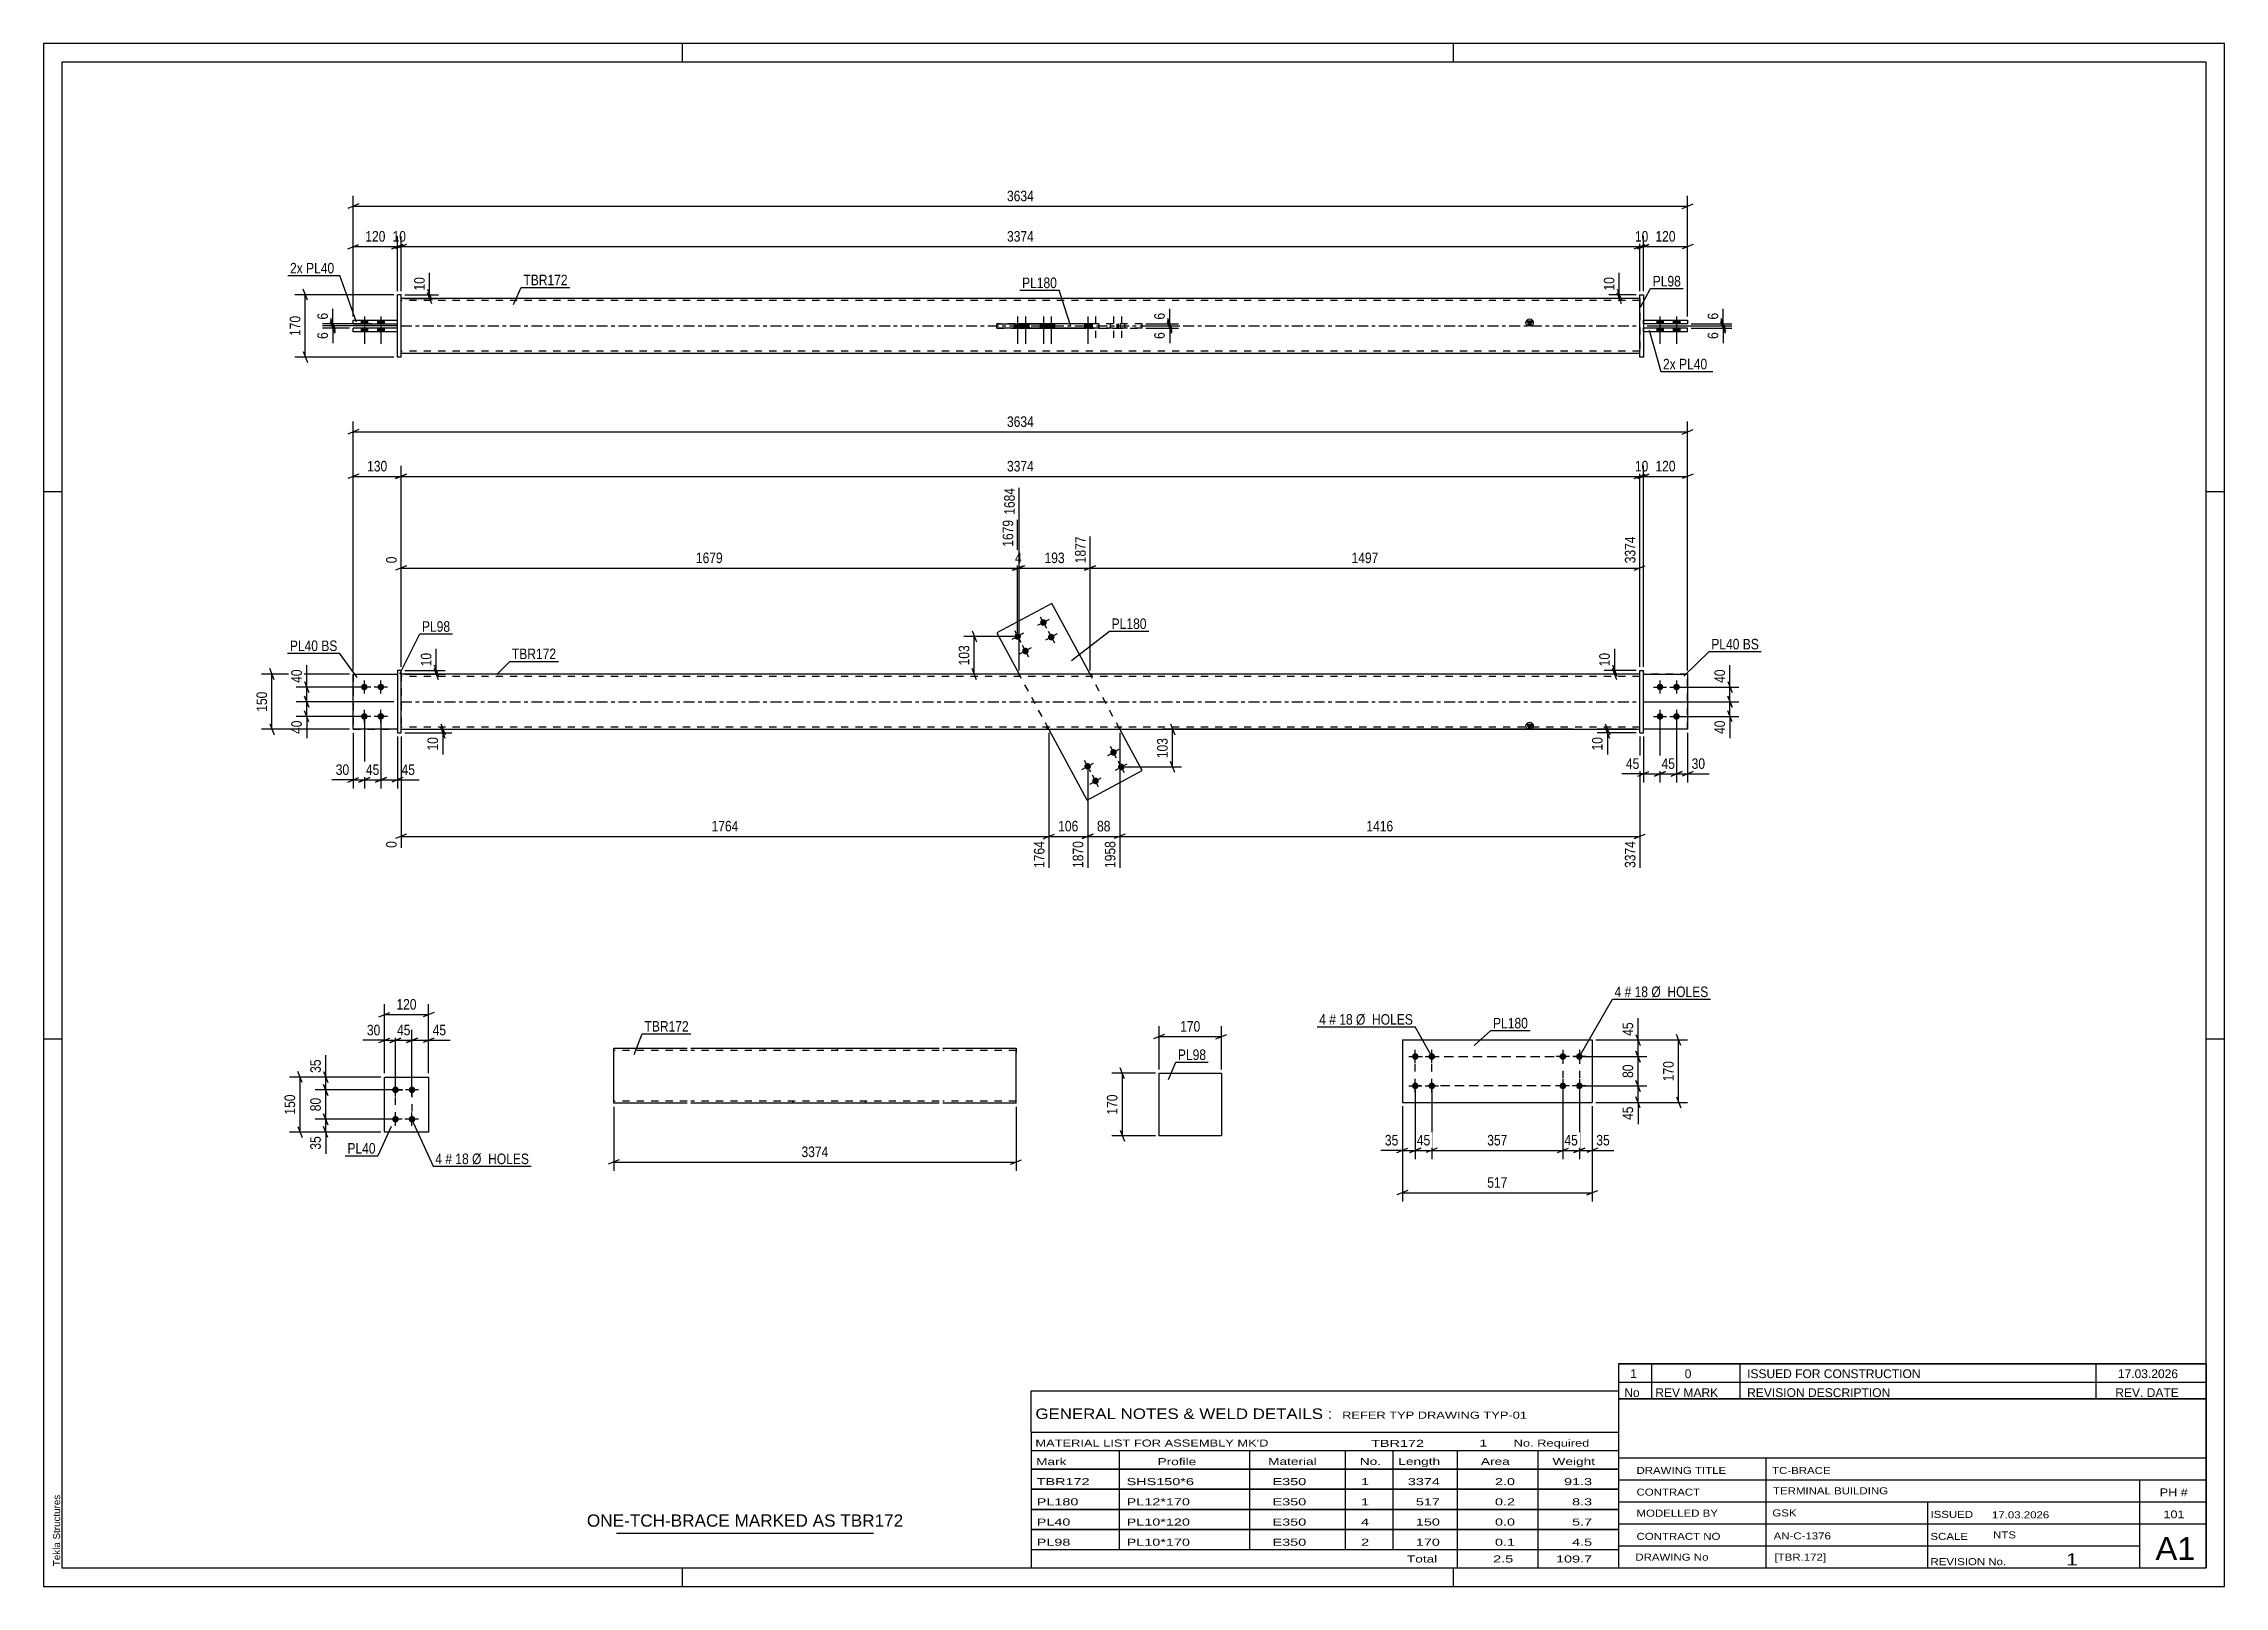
# Paper-space layout 'Layout1' of a CAD drawing. Header units: millimetres. Extents: x 0 to 594, y 0 to 420.
# The model-space entities are those that its viewports show. They can reach past a viewport. Long polylines and large blocks are cut down to what shows.
import ezdxf

# ---------------------------------------------------------------- set-up
doc = ezdxf.new("R2010")
doc.units = ezdxf.units.MM
doc.linetypes.add('DXK_LINE_DOT2', pattern=[3.9198, 1.9599, -1.9599])
doc.linetypes.add('DXK_LINE_DOT3', pattern=[5.9187, 2.979, -0.9799, 0.9799, -0.9799])
doc.layers.add('Viewport layer', color=7, linetype='Continuous', plot=False)
doc.styles.add('Arial', font='ARIAL.TTF', dxfattribs={"height": 0.2})
doc.styles.add('Arial Narrow', font='ARIALN.TTF', dxfattribs={"height": 0.2})

# ---------------------------------------------------------------- blocks, each defined once
blk = doc.blocks.new('Unknown-580873524-1130')
at = {"color": 5, "linetype": 'Continuous'}
for p, q in [((594, 420), (0, 420)), ((0, 420), (0, 0)), ((174, 415), (174, 420)), ((384, 415), (384, 420)), ((594, 0), (594, 420)), ((589, 415), (5, 415)), ((5, 415), (5, 5)), ((589, 5), (589, 415)), ((5, 298), (0, 298)), ((594, 298), (589, 298)), ((5, 149), (0, 149)), ((594, 149), (589, 149)), ((0, 0), (594, 0)), ((5, 5), (589, 5)), ((174, 0), (174, 5)), ((384, 0), (384, 5))]:
    blk.add_line(p, q, dxfattribs=at)
at = {"color": 174, "linetype": 'Continuous', "style": 'Arial'}
blk.add_text('Tekla Structures', height=1.9102, rotation=90, dxfattribs=at).set_placement((4.5, 5.5))
blk = doc.blocks.new('Part-580873524-3576 - 3575')
at = {"color": 2, "linetype": 'Continuous'}
for p, q in [((370.12, 148.75), (370.12, 131.75)), ((370.12, 148.75), (421.81, 148.75)), ((421.81, 148.75), (421.81, 131.75)), ((370.12, 131.75), (421.81, 131.75))]:
    blk.add_line(p, q, dxfattribs=at)
blk = doc.blocks.new('Bolt-580873524-3577 - 3575')
at = {"linetype": 'Continuous'}
for points in [[(413.81, 143.35, -1), (413.81, 145.15, -1)], [(418.31, 143.35, -1), (418.31, 145.15, -1)], [(413.81, 135.35, -1), (413.81, 137.15, -1)], [(418.31, 135.35, -1), (418.31, 137.15, -1)]]:
    blk.add_hatch(color=1, dxfattribs=at).paths.add_polyline_path(points)
at = {"color": 1, "linetype": 'Continuous'}
for p, q in [((415.61, 144.25), (412.01, 144.25)), ((413.81, 146.05), (413.81, 142.45)), ((420.11, 144.25), (416.51, 144.25)), ((418.31, 146.05), (418.31, 142.45)), ((413.81, 138.05), (413.81, 134.45)), ((418.31, 138.05), (418.31, 134.45)), ((415.61, 136.25), (412.01, 136.25)), ((420.11, 136.25), (416.51, 136.25))]:
    blk.add_line(p, q, dxfattribs=at)
blk = doc.blocks.new('Bolt-580873524-3578 - 3575')
at = {"linetype": 'Continuous'}
for points in [[(373.62, 145.15, -1), (373.62, 143.35, -1)], [(378.12, 145.15, -1), (378.12, 143.35, -1)], [(373.62, 137.15, -1), (373.62, 135.35, -1)], [(378.12, 137.15, -1), (378.12, 135.35, -1)]]:
    blk.add_hatch(color=1, dxfattribs=at).paths.add_polyline_path(points)
at = {"color": 1, "linetype": 'Continuous'}
for p, q in [((371.82, 144.25), (375.42, 144.25)), ((373.62, 142.45), (373.62, 146.05)), ((376.32, 144.25), (379.92, 144.25)), ((378.12, 142.45), (378.12, 146.05)), ((373.62, 134.45), (373.62, 138.05)), ((378.12, 134.45), (378.12, 138.05)), ((371.82, 136.25), (375.42, 136.25)), ((376.32, 136.25), (379.92, 136.25))]:
    blk.add_line(p, q, dxfattribs=at)
blk = doc.blocks.new('Bolt-580873524-2170 - 2136')
at = {"linetype": 'Continuous'}
for points in [[(95.84, 134.27, -1), (95.84, 136.07, -1)], [(100.34, 134.27, -1), (100.34, 136.07, -1)], [(95.84, 126.27, -1), (95.84, 128.07, -1)], [(100.34, 126.27, -1), (100.34, 128.07, -1)]]:
    blk.add_hatch(color=1, dxfattribs=at).paths.add_polyline_path(points)
at = {"color": 1, "linetype": 'Continuous'}
for p, q in [((95.84, 133.37), (95.84, 136.97)), ((100.34, 133.37), (100.34, 136.97)), ((97.64, 135.17), (94.04, 135.17)), ((102.14, 135.17), (98.54, 135.17)), ((97.64, 127.17), (94.04, 127.17)), ((95.84, 125.37), (95.84, 128.97)), ((102.14, 127.17), (98.54, 127.17)), ((100.34, 125.37), (100.34, 128.97))]:
    blk.add_line(p, q, dxfattribs=at)
blk = doc.blocks.new('Part-580873524-2175 - 2136')
at = {"color": 2, "linetype": 'Continuous'}
for p, q in [((92.84, 123.67), (92.84, 138.67)), ((92.84, 138.67), (104.84, 138.67)), ((104.84, 138.67), (104.84, 123.67)), ((104.84, 123.67), (92.84, 123.67))]:
    blk.add_line(p, q, dxfattribs=at)
blk = doc.blocks.new('Part-580873524-1689 - 1670')
at = {"color": 2, "linetype": 'Continuous'}
for p, q in [((435.77, 248.34), (447.77, 248.34)), ((447.77, 248.34), (447.77, 233.34)), ((447.77, 233.34), (435.77, 233.34))]:
    blk.add_line(p, q, dxfattribs=at)
at = {"color": 7, "linetype": 'DXK_LINE_DOT2'}
blk.add_line((435.77, 233.34), (435.77, 248.34), dxfattribs=at)
blk = doc.blocks.new('Bolt-580873524-1673 - 1670')
at = {"linetype": 'Continuous'}
for points in [[(290.63, 226.61, -1), (292.21, 227.47, -1)], [(283.59, 222.81, -1), (285.17, 223.67, -1)], [(285.72, 218.85, -1), (287.31, 219.71, -1)], [(292.76, 222.65, -1), (294.35, 223.51, -1)]]:
    blk.add_hatch(color=1, dxfattribs=at).paths.add_polyline_path(points)
at = {"color": 1, "linetype": 'Continuous'}
for p, q in [((289.83, 226.18), (293, 227.89)), ((292.27, 225.45), (290.56, 228.62)), ((282.79, 222.38), (285.96, 224.09)), ((285.23, 221.66), (283.52, 224.82)), ((284.93, 218.42), (288.1, 220.13)), ((287.37, 217.69), (285.66, 220.86)), ((291.97, 222.22), (295.14, 223.93)), ((294.41, 221.49), (292.7, 224.66))]:
    blk.add_line(p, q, dxfattribs=at)
blk = doc.blocks.new('Bolt-580873524-1672 - 1670')
at = {"linetype": 'Continuous'}
for points in [[(273.13, 262.83, -1), (271.54, 261.97, -1)], [(266.09, 259.03, -1), (264.5, 258.18, -1)], [(268.22, 255.07, -1), (266.64, 254.22, -1)], [(275.26, 258.87, -1), (273.68, 258.01, -1)]]:
    blk.add_hatch(color=1, dxfattribs=at).paths.add_polyline_path(points)
at = {"color": 1, "linetype": 'Continuous'}
for p, q in [((273.92, 263.26), (270.75, 261.55)), ((271.48, 263.99), (273.19, 260.82)), ((266.88, 259.46), (263.71, 257.75)), ((264.44, 260.19), (266.15, 257.02)), ((269.01, 255.5), (265.85, 253.79)), ((266.58, 256.23), (268.29, 253.06)), ((276.05, 259.3), (272.89, 257.59)), ((273.62, 260.03), (275.33, 256.86))]:
    blk.add_line(p, q, dxfattribs=at)
blk = doc.blocks.new('Part-580873524-1684 - 1670')
at = {"linetype": 'Continuous'}
blk.add_hatch(color=2, dxfattribs=at).paths.add_polyline_path([(404.77, 233.34), (403.97, 234.74), (405.57, 234.74)])
at = {"color": 2, "linetype": 'Continuous'}
for p, q in [((434.77, 248.34), (97.36, 248.34)), ((97.36, 233.34), (434.77, 233.34)), ((404.77, 233.34), (403.97, 234.74)), ((403.97, 234.74), (405.57, 234.74)), ((405.57, 234.74), (404.77, 233.34))]:
    blk.add_line(p, q, dxfattribs=at)
at = {"color": 7, "linetype": 'DXK_LINE_DOT2'}
for p, q in [((97.36, 248.34), (97.36, 233.34)), ((434.77, 247.74), (97.36, 247.74)), ((265.62, 248.34), (265.62, 247.74)), ((285.46, 248.34), (285.46, 247.74)), ((434.77, 233.34), (434.77, 248.34)), ((434.77, 233.94), (97.36, 233.94)), ((273.39, 233.34), (273.39, 233.94)), ((293.23, 233.34), (293.23, 233.94))]:
    blk.add_line(p, q, dxfattribs=at)
at = {"color": 7, "linetype": 'DXK_LINE_DOT3'}
blk.add_line((97.36, 240.84), (434.77, 240.84), dxfattribs=at)
at = {"color": 2, "linetype": 'Continuous'}
blk.add_circle((404.77, 234.24), 1, dxfattribs=at)
blk = doc.blocks.new('Part-580873524-1694 - 1670')
at = {"color": 7, "linetype": 'DXK_LINE_DOT2'}
for p, q in [((447.77, 248.34), (435.77, 248.34)), ((435.77, 233.34), (435.77, 248.34)), ((447.77, 233.34), (447.77, 248.34)), ((447.77, 233.34), (435.77, 233.34))]:
    blk.add_line(p, q, dxfattribs=at)
blk = doc.blocks.new('Part-580873524-1695 - 1670')
at = {"color": 2, "linetype": 'Continuous'}
for p, q in [((434.77, 232.34), (434.77, 249.34)), ((434.77, 249.34), (435.77, 249.34)), ((435.77, 232.34), (435.77, 249.34)), ((434.77, 232.34), (435.77, 232.34))]:
    blk.add_line(p, q, dxfattribs=at)
blk = doc.blocks.new('Part-580873524-1700 - 1670')
at = {"color": 2, "linetype": 'Continuous'}
for p, q in [((84.36, 233.34), (84.36, 248.34)), ((84.36, 248.34), (96.36, 248.34)), ((96.36, 233.34), (84.36, 233.34))]:
    blk.add_line(p, q, dxfattribs=at)
at = {"color": 7, "linetype": 'DXK_LINE_DOT2'}
blk.add_line((96.36, 248.34), (96.36, 233.34), dxfattribs=at)
blk = doc.blocks.new('Part-580873524-1705 - 1670')
at = {"color": 7, "linetype": 'DXK_LINE_DOT2'}
for p, q in [((84.36, 248.34), (84.36, 233.34)), ((84.36, 248.34), (96.36, 248.34)), ((96.36, 248.34), (96.36, 233.34)), ((84.36, 233.34), (96.36, 233.34))]:
    blk.add_line(p, q, dxfattribs=at)
blk = doc.blocks.new('Part-580873524-1710 - 1670')
at = {"color": 2, "linetype": 'Continuous'}
for p, q in [((97.36, 249.34), (96.36, 249.34)), ((96.36, 249.34), (96.36, 232.34)), ((97.36, 232.34), (97.36, 249.34)), ((96.36, 232.34), (97.36, 232.34))]:
    blk.add_line(p, q, dxfattribs=at)
blk = doc.blocks.new('Part-580873524-1715 - 1670')
at = {"color": 2, "linetype": 'Continuous'}
for p, q in [((274.63, 267.62), (259.67, 259.55)), ((285.04, 248.34), (274.63, 267.62)), ((259.67, 259.55), (265.72, 248.34)), ((284.22, 214.06), (273.81, 233.34)), ((299.18, 222.14), (293.13, 233.34)), ((284.22, 214.06), (299.18, 222.14))]:
    blk.add_line(p, q, dxfattribs=at)
at = {"color": 7, "linetype": 'DXK_LINE_DOT2'}
for p, q in [((273.81, 233.34), (265.72, 248.34)), ((293.13, 233.34), (285.04, 248.34))]:
    blk.add_line(p, q, dxfattribs=at)
blk = doc.blocks.new('Bolt-580873524-1716 - 1670')
at = {"linetype": 'Continuous'}
for points in [[(440.27, 245.74, -1), (440.27, 243.94, -1)], [(444.77, 245.74, -1), (444.77, 243.94, -1)], [(440.27, 237.74, -1), (440.27, 235.94, -1)], [(444.77, 237.74, -1), (444.77, 235.94, -1)]]:
    blk.add_hatch(color=1, dxfattribs=at).paths.add_polyline_path(points)
at = {"color": 1, "linetype": 'Continuous'}
for p, q in [((438.47, 244.84), (442.07, 244.84)), ((440.27, 246.64), (440.27, 243.04)), ((442.97, 244.84), (446.57, 244.84)), ((444.77, 246.64), (444.77, 243.04)), ((440.27, 238.64), (440.27, 235.04)), ((444.77, 238.64), (444.77, 235.04)), ((438.47, 236.84), (442.07, 236.84)), ((442.97, 236.84), (446.57, 236.84))]:
    blk.add_line(p, q, dxfattribs=at)
blk = doc.blocks.new('Bolt-580873524-1717 - 1670')
at = {"linetype": 'Continuous'}
for points in [[(87.36, 243.94, -1), (87.36, 245.74, -1)], [(91.86, 243.94, -1), (91.86, 245.74, -1)], [(87.36, 235.94, -1), (87.36, 237.74, -1)], [(91.86, 235.94, -1), (91.86, 237.74, -1)]]:
    blk.add_hatch(color=1, dxfattribs=at).paths.add_polyline_path(points)
at = {"color": 1, "linetype": 'Continuous'}
for p, q in [((89.16, 244.84), (85.56, 244.84)), ((87.36, 243.04), (87.36, 246.64)), ((93.66, 244.84), (90.06, 244.84)), ((91.86, 243.04), (91.86, 246.64)), ((87.36, 235.04), (87.36, 238.64)), ((91.86, 235.04), (91.86, 238.64)), ((89.16, 236.84), (85.56, 236.84)), ((93.66, 236.84), (90.06, 236.84))]:
    blk.add_line(p, q, dxfattribs=at)
blk = doc.blocks.new('Part-580873524-1418 - 1367')
at = {"color": 2, "linetype": 'Continuous'}
for p, q in [((84.36, 341.55), (84.36, 342.55)), ((96.36, 342.55), (84.36, 342.55)), ((96.36, 341.55), (84.36, 341.55))]:
    blk.add_line(p, q, dxfattribs=at)
at = {"color": 7, "linetype": 'DXK_LINE_DOT2'}
blk.add_line((96.36, 341.55), (96.36, 342.55), dxfattribs=at)
blk = doc.blocks.new('Bolt-580873524-1370 - 1367')
at = {"linetype": 'Continuous'}
for points in [[(86.46, 343.75), (88.26, 343.75), (88.26, 344.75), (86.46, 344.75)], [(86.46, 343.75), (88.26, 343.75), (88.26, 344.75), (86.46, 344.75)], [(90.96, 343.75), (92.76, 343.75), (92.76, 344.75), (90.96, 344.75)], [(90.96, 343.75), (92.76, 343.75), (92.76, 344.75), (90.96, 344.75)], [(86.46, 341.55), (88.26, 341.55), (88.26, 342.55), (86.46, 342.55)], [(86.46, 341.55), (88.26, 341.55), (88.26, 342.55), (86.46, 342.55)], [(90.96, 341.55), (92.76, 341.55), (92.76, 342.55), (90.96, 342.55)], [(90.96, 341.55), (92.76, 341.55), (92.76, 342.55), (90.96, 342.55)]]:
    blk.add_hatch(color=1, dxfattribs=at).paths.add_polyline_path(points)
at = {"color": 1, "linetype": 'Continuous'}
for p, q in [((86.46, 344.75), (86.46, 343.75)), ((86.46, 344.75), (86.46, 343.75)), ((87.36, 345.75), (87.36, 338.25)), ((87.36, 345.75), (87.36, 338.25)), ((88.26, 344.75), (88.26, 343.75)), ((88.26, 344.75), (88.26, 343.75)), ((90.96, 344.75), (90.96, 343.75)), ((90.96, 344.75), (90.96, 343.75)), ((91.86, 345.75), (91.86, 338.25)), ((91.86, 345.75), (91.86, 338.25)), ((92.76, 344.75), (92.76, 343.75)), ((92.76, 344.75), (92.76, 343.75)), ((86.46, 342.55), (86.46, 341.55)), ((86.46, 342.55), (86.46, 341.55)), ((88.26, 342.55), (88.26, 341.55)), ((88.26, 342.55), (88.26, 341.55)), ((90.96, 342.55), (90.96, 341.55)), ((90.96, 342.55), (90.96, 341.55)), ((92.76, 342.55), (92.76, 341.55)), ((92.76, 342.55), (92.76, 341.55))]:
    blk.add_line(p, q, dxfattribs=at)
blk = doc.blocks.new('Bolt-580873524-1435 - 1367')
at = {"linetype": 'Continuous'}
blk.add_hatch(color=1, dxfattribs=at).paths.add_polyline_path([(283.48, 342.55), (285.28, 342.55), (285.28, 343.75), (283.48, 343.75)])
at = {"color": 1, "linetype": 'Continuous'}
for p, q in [((284.38, 345.75), (284.38, 338.25)), ((283.48, 343.75), (283.48, 342.55)), ((285.28, 343.75), (285.28, 342.55))]:
    blk.add_line(p, q, dxfattribs=at)
at = {"color": 1, "linetype": 'DXK_LINE_DOT2'}
for p, q in [((286.51, 345.75), (286.51, 338.25)), ((291.42, 345.75), (291.42, 338.25)), ((293.55, 345.75), (293.55, 338.25)), ((285.61, 343.75), (285.61, 342.55)), ((287.41, 343.75), (287.41, 342.55)), ((290.52, 343.75), (290.52, 342.55)), ((292.32, 343.75), (292.32, 342.55)), ((292.65, 343.75), (292.65, 342.55)), ((294.45, 343.75), (294.45, 342.55))]:
    blk.add_line(p, q, dxfattribs=at)
blk = doc.blocks.new('Bolt-580873524-1371 - 1367')
at = {"linetype": 'Continuous'}
for points in [[(441.17, 344.75), (439.37, 344.75), (439.37, 343.75), (441.17, 343.75)], [(441.17, 344.75), (439.37, 344.75), (439.37, 343.75), (441.17, 343.75)], [(445.67, 344.75), (443.87, 344.75), (443.87, 343.75), (445.67, 343.75)], [(445.67, 344.75), (443.87, 344.75), (443.87, 343.75), (445.67, 343.75)], [(441.17, 342.55), (439.37, 342.55), (439.37, 341.55), (441.17, 341.55)], [(441.17, 342.55), (439.37, 342.55), (439.37, 341.55), (441.17, 341.55)], [(445.67, 342.55), (443.87, 342.55), (443.87, 341.55), (445.67, 341.55)], [(445.67, 342.55), (443.87, 342.55), (443.87, 341.55), (445.67, 341.55)]]:
    blk.add_hatch(color=1, dxfattribs=at).paths.add_polyline_path(points)
at = {"color": 1, "linetype": 'Continuous'}
for p, q in [((439.37, 344.75), (439.37, 343.75)), ((439.37, 344.75), (439.37, 343.75)), ((440.27, 345.75), (440.27, 338.25)), ((440.27, 345.75), (440.27, 338.25)), ((441.17, 344.75), (441.17, 343.75)), ((441.17, 344.75), (441.17, 343.75)), ((443.87, 344.75), (443.87, 343.75)), ((443.87, 344.75), (443.87, 343.75)), ((444.77, 345.75), (444.77, 338.25)), ((444.77, 345.75), (444.77, 338.25)), ((445.67, 344.75), (445.67, 343.75)), ((445.67, 344.75), (445.67, 343.75)), ((439.37, 342.55), (439.37, 341.55)), ((439.37, 342.55), (439.37, 341.55)), ((441.17, 342.55), (441.17, 341.55)), ((441.17, 342.55), (441.17, 341.55)), ((443.87, 342.55), (443.87, 341.55)), ((443.87, 342.55), (443.87, 341.55)), ((445.67, 342.55), (445.67, 341.55)), ((445.67, 342.55), (445.67, 341.55))]:
    blk.add_line(p, q, dxfattribs=at)
blk = doc.blocks.new('Part-580873524-1456 - 1367')
at = {"linetype": 'Continuous'}
blk.add_hatch(color=2, dxfattribs=at).paths.add_polyline_path([(404.77, 343.15), (403.97, 344.55), (405.57, 344.55)])
at = {"color": 2, "linetype": 'Continuous'}
for p, q in [((434.77, 350.65), (97.36, 350.65)), ((404.77, 343.15), (403.97, 344.55)), ((403.97, 344.55), (405.57, 344.55)), ((405.57, 344.55), (404.77, 343.15)), ((265.62, 343.75), (265.62, 343.85)), ((265.62, 343.85), (285.46, 343.85)), ((265.62, 342.55), (265.62, 342.45)), ((285.46, 342.45), (265.62, 342.45)), ((273.39, 343.85), (273.39, 343.75)), ((273.39, 342.55), (273.39, 342.45)), ((285.46, 343.85), (285.46, 342.45)), ((434.77, 335.65), (97.36, 335.65))]:
    blk.add_line(p, q, dxfattribs=at)
at = {"color": 7, "linetype": 'DXK_LINE_DOT2'}
for p, q in [((97.36, 335.65), (97.36, 350.65)), ((434.77, 350.65), (434.77, 335.65)), ((434.77, 350.05), (97.36, 350.05)), ((265.62, 342.45), (265.62, 343.75)), ((273.39, 342.45), (273.39, 343.75)), ((285.46, 343.85), (293.23, 343.85)), ((293.23, 342.45), (285.46, 342.45)), ((293.23, 343.85), (293.23, 342.45)), ((434.77, 336.25), (97.36, 336.25))]:
    blk.add_line(p, q, dxfattribs=at)
at = {"color": 7, "linetype": 'DXK_LINE_DOT3'}
blk.add_line((97.36, 343.15), (434.77, 343.15), dxfattribs=at)
at = {"color": 2, "linetype": 'Continuous'}
blk.add_circle((404.77, 344.05), 1, dxfattribs=at)
blk = doc.blocks.new('Part-580873524-1413 - 1367')
at = {"color": 2, "linetype": 'Continuous'}
for p, q in [((84.36, 343.75), (84.36, 344.75)), ((84.36, 344.75), (96.36, 344.75)), ((84.36, 343.75), (96.36, 343.75))]:
    blk.add_line(p, q, dxfattribs=at)
at = {"color": 7, "linetype": 'DXK_LINE_DOT2'}
blk.add_line((96.36, 343.75), (96.36, 344.75), dxfattribs=at)
blk = doc.blocks.new('Part-580873524-1461 - 1367')
at = {"color": 2, "linetype": 'Continuous'}
for p, q in [((447.77, 342.55), (435.77, 342.55)), ((447.77, 341.55), (435.77, 341.55)), ((447.77, 341.55), (447.77, 342.55))]:
    blk.add_line(p, q, dxfattribs=at)
at = {"color": 7, "linetype": 'DXK_LINE_DOT2'}
blk.add_line((435.77, 341.55), (435.77, 342.55), dxfattribs=at)
blk = doc.blocks.new('Part-580873524-1397 - 1367')
at = {"color": 2, "linetype": 'Continuous'}
for p, q in [((259.67, 342.55), (259.67, 343.75)), ((259.67, 343.75), (274.63, 343.75)), ((274.63, 342.55), (259.67, 342.55)), ((274.63, 342.55), (274.63, 343.75)), ((285.46, 343.75), (274.63, 343.75)), ((285.46, 342.55), (274.63, 342.55))]:
    blk.add_line(p, q, dxfattribs=at)
at = {"color": 7, "linetype": 'DXK_LINE_DOT2'}
for p, q in [((284.22, 343.75), (259.67, 343.75)), ((259.67, 342.55), (284.22, 342.55)), ((284.22, 342.55), (284.22, 343.75)), ((299.18, 343.75), (284.22, 343.75)), ((284.22, 342.55), (299.18, 342.55)), ((299.18, 343.75), (285.46, 343.75)), ((299.18, 342.55), (285.46, 342.55)), ((299.18, 342.55), (299.18, 343.75))]:
    blk.add_line(p, q, dxfattribs=at)
blk = doc.blocks.new('Part-580873524-1398 - 1367')
at = {"color": 2, "linetype": 'Continuous'}
for p, q in [((97.36, 351.65), (96.36, 351.65)), ((96.36, 334.65), (96.36, 351.65)), ((97.36, 334.65), (97.36, 351.65)), ((97.36, 334.65), (96.36, 334.65))]:
    blk.add_line(p, q, dxfattribs=at)
blk = doc.blocks.new('Part-580873524-1433 - 1367')
at = {"color": 2, "linetype": 'Continuous'}
for p, q in [((434.77, 334.65), (434.77, 351.65)), ((434.77, 351.65), (435.77, 351.65)), ((435.77, 351.65), (435.77, 334.65)), ((435.77, 334.65), (434.77, 334.65))]:
    blk.add_line(p, q, dxfattribs=at)
blk = doc.blocks.new('Bolt-580873524-1436 - 1367')
at = {"linetype": 'Continuous'}
for points in [[(266.19, 343.75), (264.39, 343.75), (264.39, 342.55), (266.19, 342.55)], [(268.33, 343.75), (266.53, 343.75), (266.53, 342.55), (268.33, 342.55)], [(273.23, 343.75), (271.43, 343.75), (271.43, 342.55), (273.23, 342.55)], [(275.37, 343.75), (273.57, 343.75), (273.57, 342.55), (275.37, 342.55)]]:
    blk.add_hatch(color=1, dxfattribs=at).paths.add_polyline_path(points)
at = {"color": 1, "linetype": 'Continuous'}
for p, q in [((265.29, 345.75), (265.29, 338.25)), ((267.43, 345.75), (267.43, 338.25)), ((272.33, 345.75), (272.33, 338.25)), ((274.47, 345.75), (274.47, 338.25)), ((264.39, 343.75), (264.39, 342.55)), ((266.19, 343.75), (266.19, 342.55)), ((266.53, 343.75), (266.53, 342.55)), ((268.33, 343.75), (268.33, 342.55)), ((271.43, 343.75), (271.43, 342.55)), ((273.23, 343.75), (273.23, 342.55)), ((273.57, 343.75), (273.57, 342.55)), ((275.37, 343.75), (275.37, 342.55))]:
    blk.add_line(p, q, dxfattribs=at)
blk = doc.blocks.new('Part-580873524-1466 - 1367')
at = {"color": 2, "linetype": 'Continuous'}
for p, q in [((435.77, 344.75), (447.77, 344.75)), ((447.77, 344.75), (447.77, 343.75)), ((447.77, 343.75), (435.77, 343.75))]:
    blk.add_line(p, q, dxfattribs=at)
at = {"color": 7, "linetype": 'DXK_LINE_DOT2'}
blk.add_line((435.77, 343.75), (435.77, 344.75), dxfattribs=at)
blk = doc.blocks.new('Part-580873524-2379 - 2373')
at = {"color": 2, "linetype": 'Continuous'}
for p, q in [((303.83, 122.67), (303.83, 139.67)), ((303.83, 139.67), (320.83, 139.67)), ((320.83, 139.67), (320.83, 122.67)), ((320.83, 122.67), (303.83, 122.67))]:
    blk.add_line(p, q, dxfattribs=at)
blk = doc.blocks.new('Part-580873524-2523 - 2517')
at = {"color": 2, "linetype": 'Continuous'}
for p, q in [((155.28, 131.62), (155.28, 146.53)), ((155.28, 146.53), (175.28, 146.53)), ((176.28, 146.53), (243.9, 146.53)), ((244.9, 146.53), (264.9, 146.53)), ((264.9, 146.53), (264.9, 146.44)), ((264.9, 146.44), (264.9, 145.33)), ((264.9, 131.53), (264.9, 145.33)), ((155.28, 131.53), (155.28, 131.62)), ((175.28, 131.53), (155.28, 131.53)), ((243.9, 131.53), (176.28, 131.53)), ((264.9, 131.53), (244.9, 131.53))]:
    blk.add_line(p, q, dxfattribs=at)
at = {"color": 7, "linetype": 'DXK_LINE_DOT2'}
for p, q in [((175.28, 145.93), (155.28, 145.93)), ((243.9, 145.93), (176.28, 145.93)), ((196.28, 146.53), (196.28, 145.93)), ((216.13, 146.53), (216.13, 145.93)), ((264.9, 145.93), (244.9, 145.93)), ((264.9, 145.33), (264.9, 146.18)), ((155.28, 132.13), (155.28, 132.18)), ((175.28, 132.13), (155.28, 132.13)), ((243.9, 132.13), (176.28, 132.13)), ((204.06, 131.53), (204.06, 132.13)), ((223.9, 131.53), (223.9, 132.13)), ((264.9, 132.13), (244.9, 132.13)), ((264.9, 132.13), (264.9, 132.18))]:
    blk.add_line(p, q, dxfattribs=at)
blk = doc.blocks.new('Rectangle-580873524-3749 - 3575')
at = {"color": 1, "linetype": 'DXK_LINE_DOT2'}
blk.add_lwpolyline([(373.62, 144.25), (418.31, 144.25), (418.31, 136.25), (373.62, 136.25), (373.62, 144.25)], close=True, dxfattribs=at)
blk = doc.blocks.new('Rectangle-580873524-2359 - 2136')
at = {"color": 1, "linetype": 'DXK_LINE_DOT2'}
blk.add_lwpolyline([(95.84, 135.17), (100.34, 135.17), (100.34, 127.17), (95.84, 127.17), (95.84, 135.17)], close=True, dxfattribs=at)
blk = doc.blocks.new('Rectangle-580873524-3759 - 3575')
at = {"color": 1, "linetype": 'DXK_LINE_DOT2'}
blk.add_lwpolyline([(378.12, 144.25), (413.81, 144.25), (413.81, 136.25), (378.12, 136.25), (378.12, 144.25)], close=True, dxfattribs=at)
blk = doc.blocks.new('StraightDimension-580873524-3582 - 3575')
at = {"color": 7, "linetype": 'Continuous'}
for p, q in [((418.31, 135.25), (418.31, 116.29)), ((421.81, 130.75), (421.81, 116.29)), ((416.81, 118.09), (419.81, 119.29)), ((423.31, 119.29), (420.31, 118.09)), ((418.31, 118.69), (421.81, 118.69))]:
    blk.add_line(p, q, dxfattribs=at)
at = {"color": 0}
blk.add_wipeout([(427.19, 119.44), (427.19, 123.64), (422.33, 123.64), (422.33, 119.44)], dxfattribs=at)
at = {"color": 7, "linetype": 'Continuous'}
blk.add_line((421.81, 118.69), (427.71, 118.69), dxfattribs=at)
blk.add_line((421.81, 118.69), (427.71, 118.69), dxfattribs=at)
at = {"color": 3, "style": 'Arial Narrow'}
blk.add_text('35', height=2.863, dxfattribs=at).set_placement((422.93, 120.04))
blk = doc.blocks.new('StraightDimension-580873524-3583 - 3575')
at = {"color": 7, "linetype": 'Continuous'}
for p, q in [((413.81, 135.25), (413.81, 116.29)), ((418.31, 135.25), (418.31, 116.29)), ((412.31, 118.09), (415.31, 119.29)), ((419.81, 119.29), (416.81, 118.09)), ((413.81, 118.69), (418.31, 118.69))]:
    blk.add_line(p, q, dxfattribs=at)
at = {"color": 0}
blk.add_wipeout([(418.48, 119.44), (418.48, 123.64), (413.63, 123.64), (413.63, 119.44)], dxfattribs=at)
at = {"color": 3, "style": 'Arial Narrow'}
blk.add_text('45', height=2.863, dxfattribs=at).set_placement((414.23, 120.04))
blk = doc.blocks.new('StraightDimension-580873524-3584 - 3575')
at = {"color": 7, "linetype": 'Continuous'}
for p, q in [((378.12, 135.25), (378.12, 116.29)), ((413.81, 135.25), (413.81, 116.29)), ((379.62, 119.29), (376.62, 118.09)), ((412.31, 118.09), (415.31, 119.29)), ((378.12, 118.69), (413.81, 118.69))]:
    blk.add_line(p, q, dxfattribs=at)
at = {"color": 0}
blk.add_wipeout([(399.31, 119.44), (399.31, 123.64), (392.62, 123.64), (392.62, 119.44)], dxfattribs=at)
at = {"color": 3, "style": 'Arial Narrow'}
blk.add_text('357', height=2.863, dxfattribs=at).set_placement((393.22, 120.04))
blk = doc.blocks.new('StraightDimension-580873524-3585 - 3575')
at = {"color": 7, "linetype": 'Continuous'}
for p, q in [((373.62, 135.25), (373.62, 116.29)), ((378.12, 135.25), (378.12, 116.29)), ((372.12, 118.09), (375.12, 119.29)), ((379.62, 119.29), (376.62, 118.09)), ((373.62, 118.69), (378.12, 118.69))]:
    blk.add_line(p, q, dxfattribs=at)
at = {"color": 0}
blk.add_wipeout([(378.3, 119.44), (378.3, 123.64), (373.44, 123.64), (373.44, 119.44)], dxfattribs=at)
at = {"color": 3, "style": 'Arial Narrow'}
blk.add_text('45', height=2.863, dxfattribs=at).set_placement((374.04, 120.04))
blk = doc.blocks.new('StraightDimension-580873524-3586 - 3575')
at = {"color": 7, "linetype": 'Continuous'}
for p, q in [((370.12, 130.75), (370.12, 116.29)), ((373.62, 135.25), (373.62, 116.29)), ((368.62, 118.09), (371.62, 119.29)), ((375.12, 119.29), (372.12, 118.09)), ((370.12, 118.69), (373.62, 118.69))]:
    blk.add_line(p, q, dxfattribs=at)
at = {"color": 0}
blk.add_wipeout([(369.6, 119.44), (369.6, 123.64), (364.74, 123.64), (364.74, 119.44)], dxfattribs=at)
at = {"color": 7, "linetype": 'Continuous'}
blk.add_line((370.12, 118.69), (364.22, 118.69), dxfattribs=at)
blk.add_line((370.12, 118.69), (364.22, 118.69), dxfattribs=at)
at = {"color": 3, "style": 'Arial Narrow'}
blk.add_text('35', height=2.863, dxfattribs=at).set_placement((365.34, 120.04))
blk = doc.blocks.new('StraightDimension-580873524-3602 - 3575')
at = {"color": 7, "linetype": 'Continuous'}
for p, q in [((370.12, 130.75), (370.12, 104.76)), ((421.81, 130.75), (421.81, 104.76)), ((371.62, 107.76), (368.62, 106.56)), ((370.12, 107.16), (421.81, 107.16)), ((420.31, 106.56), (423.31, 107.76))]:
    blk.add_line(p, q, dxfattribs=at)
at = {"color": 0}
blk.add_wipeout([(399.31, 107.91), (399.31, 112.11), (392.62, 112.11), (392.62, 107.91)], dxfattribs=at)
at = {"color": 3, "style": 'Arial Narrow'}
blk.add_text('517', height=2.863, dxfattribs=at).set_placement((393.22, 108.51))
blk = doc.blocks.new('StraightDimension-580873524-3622 - 3575')
at = {"color": 7, "linetype": 'Continuous'}
for p, q in [((422.81, 148.75), (447.74, 148.75)), ((445.94, 147.25), (444.74, 150.25)), ((445.34, 131.75), (445.34, 148.75)), ((422.81, 131.75), (447.74, 131.75)), ((444.74, 133.25), (445.94, 130.25))]:
    blk.add_line(p, q, dxfattribs=at)
at = {"color": 0}
blk.add_wipeout([(444.59, 143.59), (440.39, 143.59), (440.39, 136.91), (444.59, 136.91)], dxfattribs=at)
at = {"color": 3, "style": 'Arial Narrow'}
blk.add_text('170', height=2.863, rotation=90.00021, dxfattribs=at).set_placement((443.99, 137.51))
blk = doc.blocks.new('StraightDimension-580873524-3727 - 3575')
at = {"color": 7, "linetype": 'Continuous'}
for p, q in [((422.81, 148.75), (436.7, 148.75)), ((433.7, 150.25), (434.9, 147.25)), ((434.3, 144.25), (434.3, 148.75)), ((419.31, 144.25), (436.7, 144.25)), ((434.9, 142.75), (433.7, 145.75))]:
    blk.add_line(p, q, dxfattribs=at)
at = {"color": 0}
blk.add_wipeout([(433.55, 154.13), (429.35, 154.13), (429.35, 149.28), (433.55, 149.28)], dxfattribs=at)
at = {"color": 7, "linetype": 'Continuous'}
blk.add_line((434.3, 148.75), (434.3, 154.66), dxfattribs=at)
blk.add_line((434.3, 148.75), (434.3, 154.66), dxfattribs=at)
at = {"color": 3, "style": 'Arial Narrow'}
blk.add_text('45', height=2.863, rotation=90.00021, dxfattribs=at).set_placement((432.95, 149.88))
blk = doc.blocks.new('StraightDimension-580873524-3728 - 3575')
at = {"color": 7, "linetype": 'Continuous'}
for p, q in [((419.31, 144.25), (436.7, 144.25)), ((433.7, 145.75), (434.9, 142.75)), ((434.3, 136.25), (434.3, 144.25)), ((434.9, 134.75), (433.7, 137.75)), ((419.31, 136.25), (436.7, 136.25))]:
    blk.add_line(p, q, dxfattribs=at)
at = {"color": 0}
blk.add_wipeout([(433.55, 142.68), (429.35, 142.68), (429.35, 137.82), (433.55, 137.82)], dxfattribs=at)
at = {"color": 3, "style": 'Arial Narrow'}
blk.add_text('80', height=2.863, rotation=90.00021, dxfattribs=at).set_placement((432.95, 138.42))
blk = doc.blocks.new('StraightDimension-580873524-3729 - 3575')
at = {"color": 7, "linetype": 'Continuous'}
for p, q in [((433.7, 137.75), (434.9, 134.75)), ((419.31, 136.25), (436.7, 136.25)), ((422.81, 131.75), (436.7, 131.75)), ((434.9, 130.25), (433.7, 133.25)), ((434.3, 131.75), (434.3, 136.25))]:
    blk.add_line(p, q, dxfattribs=at)
at = {"color": 0}
blk.add_wipeout([(433.55, 131.23), (429.35, 131.23), (429.35, 126.37), (433.55, 126.37)], dxfattribs=at)
at = {"color": 7, "linetype": 'Continuous'}
blk.add_line((434.3, 131.75), (434.3, 125.84), dxfattribs=at)
blk.add_line((434.3, 131.75), (434.3, 125.84), dxfattribs=at)
at = {"color": 3, "style": 'Arial Narrow'}
blk.add_text('45', height=2.863, rotation=90.00021, dxfattribs=at).set_placement((432.95, 126.97))
blk = doc.blocks.new('StraightDimension-580873524-2275 - 2136')
at = {"color": 7, "linetype": 'Continuous'}
for p, q in [((91.84, 138.67), (73.99, 138.67)), ((76.24, 140.17), (77.44, 137.17)), ((77.44, 133.67), (76.24, 136.67)), ((76.84, 135.17), (76.84, 138.67)), ((94.84, 135.17), (73.99, 135.17))]:
    blk.add_line(p, q, dxfattribs=at)
at = {"color": 0}
blk.add_wipeout([(76.09, 144.06), (71.89, 144.06), (71.89, 139.2), (76.09, 139.2)], dxfattribs=at)
at = {"color": 7, "linetype": 'Continuous'}
blk.add_line((76.84, 138.67), (76.84, 144.58), dxfattribs=at)
blk.add_line((76.84, 138.67), (76.84, 144.58), dxfattribs=at)
at = {"color": 3, "style": 'Arial Narrow'}
blk.add_text('35', height=2.863, rotation=90.00021, dxfattribs=at).set_placement((75.49, 139.8))
blk = doc.blocks.new('StraightDimension-580873524-2252 - 2136')
at = {"color": 7, "linetype": 'Continuous'}
for p, q in [((94.84, 127.17), (73.99, 127.17)), ((76.24, 128.67), (77.44, 125.67)), ((77.44, 122.17), (76.24, 125.17)), ((76.84, 123.67), (76.84, 127.17)), ((91.84, 123.67), (73.99, 123.67))]:
    blk.add_line(p, q, dxfattribs=at)
at = {"color": 0}
blk.add_wipeout([(76.09, 123.15), (71.89, 123.15), (71.89, 118.29), (76.09, 118.29)], dxfattribs=at)
at = {"color": 7, "linetype": 'Continuous'}
blk.add_line((76.84, 123.67), (76.84, 117.77), dxfattribs=at)
blk.add_line((76.84, 123.67), (76.84, 117.77), dxfattribs=at)
at = {"color": 3, "style": 'Arial Narrow'}
blk.add_text('35', height=2.863, rotation=90.00021, dxfattribs=at).set_placement((75.49, 118.89))
blk = doc.blocks.new('StraightDimension-580873524-2265 - 2136')
at = {"color": 7, "linetype": 'Continuous'}
for p, q in [((76.24, 136.67), (77.44, 133.67)), ((94.84, 135.17), (73.99, 135.17)), ((76.84, 127.17), (76.84, 135.17)), ((94.84, 127.17), (73.99, 127.17)), ((77.44, 125.67), (76.24, 128.67))]:
    blk.add_line(p, q, dxfattribs=at)
at = {"color": 0}
blk.add_wipeout([(76.09, 133.6), (71.89, 133.6), (71.89, 128.75), (76.09, 128.75)], dxfattribs=at)
at = {"color": 3, "style": 'Arial Narrow'}
blk.add_text('80', height=2.863, rotation=90.00021, dxfattribs=at).set_placement((75.49, 129.35))
blk = doc.blocks.new('StraightDimension-580873524-2289 - 2136')
at = {"color": 7, "linetype": 'Continuous'}
for p, q in [((91.84, 138.67), (66.99, 138.67)), ((70.44, 137.17), (69.24, 140.17)), ((69.84, 123.67), (69.84, 138.67)), ((69.24, 125.17), (70.44, 122.17)), ((91.84, 123.67), (66.99, 123.67))]:
    blk.add_line(p, q, dxfattribs=at)
at = {"color": 0}
blk.add_wipeout([(69.09, 134.52), (64.89, 134.52), (64.89, 127.83), (69.09, 127.83)], dxfattribs=at)
at = {"color": 3, "style": 'Arial Narrow'}
blk.add_text('150', height=2.863, rotation=90.00021, dxfattribs=at).set_placement((68.49, 128.43))
blk = doc.blocks.new('StraightDimension-580873524-2306 - 2136')
at = {"color": 7, "linetype": 'Continuous'}
for p, q in [((91.34, 148.07), (94.34, 149.27)), ((92.84, 139.67), (92.84, 151.52)), ((92.84, 148.67), (95.84, 148.67)), ((97.34, 149.27), (94.34, 148.07)), ((95.84, 136.17), (95.84, 151.52))]:
    blk.add_line(p, q, dxfattribs=at)
at = {"color": 0}
blk.add_wipeout([(92.32, 149.42), (92.32, 153.62), (87.46, 153.62), (87.46, 149.42)], dxfattribs=at)
at = {"color": 7, "linetype": 'Continuous'}
blk.add_line((92.84, 148.67), (86.94, 148.67), dxfattribs=at)
blk.add_line((92.84, 148.67), (86.94, 148.67), dxfattribs=at)
at = {"color": 3, "style": 'Arial Narrow'}
blk.add_text('30', height=2.863, dxfattribs=at).set_placement((88.06, 150.02))
blk = doc.blocks.new('StraightDimension-580873524-2319 - 2136')
at = {"color": 7, "linetype": 'Continuous'}
for p, q in [((94.34, 148.07), (97.34, 149.27)), ((95.84, 136.17), (95.84, 151.52)), ((95.84, 148.67), (100.34, 148.67)), ((101.84, 149.27), (98.84, 148.07)), ((100.34, 136.17), (100.34, 151.52))]:
    blk.add_line(p, q, dxfattribs=at)
at = {"color": 0}
blk.add_wipeout([(100.52, 149.42), (100.52, 153.62), (95.66, 153.62), (95.66, 149.42)], dxfattribs=at)
at = {"color": 3, "style": 'Arial Narrow'}
blk.add_text('45', height=2.863, dxfattribs=at).set_placement((96.26, 150.02))
blk = doc.blocks.new('StraightDimension-580873524-2329 - 2136')
at = {"color": 7, "linetype": 'Continuous'}
for p, q in [((98.84, 148.07), (101.84, 149.27)), ((100.34, 136.17), (100.34, 151.52)), ((100.34, 148.67), (104.84, 148.67)), ((106.34, 149.27), (103.34, 148.07)), ((104.84, 139.67), (104.84, 151.52))]:
    blk.add_line(p, q, dxfattribs=at)
at = {"color": 0}
blk.add_wipeout([(110.22, 149.42), (110.22, 153.62), (105.37, 153.62), (105.37, 149.42)], dxfattribs=at)
at = {"color": 7, "linetype": 'Continuous'}
blk.add_line((104.84, 148.67), (110.75, 148.67), dxfattribs=at)
blk.add_line((104.84, 148.67), (110.75, 148.67), dxfattribs=at)
at = {"color": 3, "style": 'Arial Narrow'}
blk.add_text('45', height=2.863, dxfattribs=at).set_placement((105.97, 150.02))
blk = doc.blocks.new('StraightDimension-580873524-2343 - 2136')
at = {"color": 7, "linetype": 'Continuous'}
for p, q in [((91.34, 155.07), (94.34, 156.27)), ((92.84, 139.67), (92.84, 158.52)), ((92.84, 155.67), (104.84, 155.67)), ((106.34, 156.27), (103.34, 155.07)), ((104.84, 139.67), (104.84, 158.52))]:
    blk.add_line(p, q, dxfattribs=at)
at = {"color": 0}
blk.add_wipeout([(102.18, 156.42), (102.18, 160.62), (95.5, 160.62), (95.5, 156.42)], dxfattribs=at)
at = {"color": 3, "style": 'Arial Narrow'}
blk.add_text('120', height=2.863, dxfattribs=at).set_placement((96.1, 157.02))
blk = doc.blocks.new('StraightDimension-580873524-2749 - 1670')
at = {"color": 7, "linetype": 'Continuous'}
for p, q in [((265.29, 259.6), (265.29, 290.35)), ((97.36, 250.34), (97.36, 280.36)), ((98.86, 277.83), (95.86, 276.63)), ((97.36, 277.23), (265.29, 277.23)), ((263.79, 276.63), (266.79, 277.83))]:
    blk.add_line(p, q, dxfattribs=at)
at = {"color": 0, "linetype": 'Continuous'}
for points in [[(264.69, 290.95), (260.49, 290.95), (260.49, 282.43), (264.69, 282.43)], [(96.76, 280.96), (92.56, 280.96), (92.56, 277.93), (96.76, 277.93)]]:
    blk.add_wipeout(points, dxfattribs=at)
at = {"color": 0}
blk.add_wipeout([(185.59, 277.98), (185.59, 282.18), (177.07, 282.18), (177.07, 277.98)], dxfattribs=at)
at = {"color": 3, "linetype": 'Continuous', "style": 'Arial Narrow'}
for s, height, p in [('1679', 2.863, (264.09, 283.03)), ('0', 2.86, (96.16, 278.53))]:
    blk.add_text(s, height=height, rotation=90.00021, dxfattribs=at).set_placement(p)
at = {"color": 3, "style": 'Arial Narrow'}
blk.add_text('1679', height=2.863, dxfattribs=at).set_placement((177.67, 278.58))
blk = doc.blocks.new('StraightDimension-580873524-2748 - 1670')
at = {"color": 7, "linetype": 'Continuous'}
for p, q in [((265.72, 249.34), (265.72, 299.05)), ((265.29, 259.6), (265.29, 290.35)), ((263.79, 276.63), (266.79, 277.83)), ((267.22, 277.83), (264.22, 276.63)), ((265.29, 277.23), (265.72, 277.23))]:
    blk.add_line(p, q, dxfattribs=at)
at = {"color": 0, "linetype": 'Continuous'}
blk.add_wipeout([(265.12, 299.65), (260.92, 299.65), (260.92, 291.13), (265.12, 291.13)], dxfattribs=at)
at = {"color": 0}
blk.add_wipeout([(267.02, 277.98), (267.02, 282.18), (263.99, 282.18), (263.99, 277.98)], dxfattribs=at)
at = {"color": 3, "linetype": 'Continuous', "style": 'Arial Narrow'}
blk.add_text('1684', height=2.863, rotation=90.00021, dxfattribs=at).set_placement((264.52, 291.73))
at = {"color": 3, "style": 'Arial Narrow'}
blk.add_text('4', height=2.86, dxfattribs=at).set_placement((264.59, 278.58))
blk = doc.blocks.new('StraightDimension-580873524-2007 - 1670')
at = {"color": 7, "linetype": 'Continuous'}
for p, q in [((427.34, 250.84), (428.54, 247.84)), ((428.54, 246.84), (427.34, 249.84)), ((433.77, 249.34), (425.09, 249.34)), ((433.77, 248.34), (425.09, 248.34)), ((427.94, 248.34), (427.94, 249.34))]:
    blk.add_line(p, q, dxfattribs=at)
at = {"color": 0}
blk.add_wipeout([(427.19, 254.72), (422.99, 254.72), (422.99, 249.87), (427.19, 249.87)], dxfattribs=at)
at = {"color": 7, "linetype": 'Continuous'}
blk.add_line((427.94, 249.34), (427.94, 255.25), dxfattribs=at)
blk.add_line((427.94, 249.34), (427.94, 255.25), dxfattribs=at)
at = {"color": 3, "style": 'Arial Narrow'}
blk.add_text('10', height=2.863, rotation=90.00021, dxfattribs=at).set_placement((426.59, 250.47))
blk = doc.blocks.new('StraightDimension-580873524-1875 - 1670')
at = {"color": 7, "linetype": 'Continuous'}
for p, q in [((98.36, 233.34), (111.17, 233.34)), ((98.36, 232.34), (111.17, 232.34)), ((108.17, 234.84), (109.37, 231.84)), ((109.37, 230.84), (108.17, 233.84)), ((108.77, 232.34), (108.77, 233.34))]:
    blk.add_line(p, q, dxfattribs=at)
at = {"color": 0}
blk.add_wipeout([(108.02, 231.82), (103.82, 231.82), (103.82, 226.96), (108.02, 226.96)], dxfattribs=at)
at = {"color": 7, "linetype": 'Continuous'}
blk.add_line((108.77, 232.34), (108.77, 226.43), dxfattribs=at)
blk.add_line((108.77, 232.34), (108.77, 226.43), dxfattribs=at)
at = {"color": 3, "style": 'Arial Narrow'}
blk.add_text('10', height=2.863, rotation=90.00021, dxfattribs=at).set_placement((107.42, 227.56))
blk = doc.blocks.new('StraightDimension-580873524-1893 - 1670')
at = {"color": 7, "linetype": 'Continuous'}
for p, q in [((95.36, 240.84), (68.82, 240.84)), ((71.07, 242.34), (72.27, 239.34)), ((72.27, 235.34), (71.07, 238.34)), ((71.67, 236.84), (71.67, 240.84)), ((86.36, 236.84), (68.82, 236.84))]:
    blk.add_line(p, q, dxfattribs=at)
at = {"color": 0}
blk.add_wipeout([(70.92, 236.32), (66.72, 236.32), (66.72, 231.46), (70.92, 231.46)], dxfattribs=at)
at = {"color": 7, "linetype": 'Continuous'}
blk.add_line((71.67, 236.84), (71.67, 230.93), dxfattribs=at)
blk.add_line((71.67, 236.84), (71.67, 230.93), dxfattribs=at)
at = {"color": 3, "style": 'Arial Narrow'}
blk.add_text('40', height=2.863, rotation=90.00021, dxfattribs=at).set_placement((70.32, 232.06))
blk = doc.blocks.new('StraightDimension-580873524-1955 - 1670')
at = {"color": 7, "linetype": 'Continuous'}
for p, q in [((62.8, 246.84), (61.6, 249.84)), ((83.36, 248.34), (59.35, 248.34)), ((62.2, 233.34), (62.2, 248.34)), ((83.36, 233.34), (59.35, 233.34)), ((61.6, 234.84), (62.8, 231.84))]:
    blk.add_line(p, q, dxfattribs=at)
at = {"color": 0}
blk.add_wipeout([(61.45, 244.18), (57.25, 244.18), (57.25, 237.5), (61.45, 237.5)], dxfattribs=at)
at = {"color": 3, "style": 'Arial Narrow'}
blk.add_text('150', height=2.863, rotation=90.00021, dxfattribs=at).set_placement((60.85, 238.1))
blk = doc.blocks.new('StraightDimension-580873524-1969 - 1670')
at = {"color": 7, "linetype": 'Continuous'}
for p, q in [((416.54, 233.34), (304.67, 233.34)), ((306.92, 234.84), (308.12, 231.84)), ((307.52, 223.08), (307.52, 233.34)), ((294.55, 223.08), (309.92, 223.08)), ((308.12, 221.58), (306.92, 224.58))]:
    blk.add_line(p, q, dxfattribs=at)
at = {"color": 0}
blk.add_wipeout([(306.77, 231.55), (302.57, 231.55), (302.57, 224.87), (306.77, 224.87)], dxfattribs=at)
at = {"color": 3, "style": 'Arial Narrow'}
blk.add_text('103', height=2.863, rotation=90.00021, dxfattribs=at).set_placement((306.17, 225.47))
blk = doc.blocks.new('StraightDimension-580873524-2016 - 1670')
at = {"color": 7, "linetype": 'Continuous'}
for p, q in [((84.36, 249.34), (84.36, 305.04)), ((97.36, 250.34), (97.36, 305.04)), ((85.86, 302.79), (82.86, 301.59)), ((84.36, 302.19), (97.36, 302.19)), ((95.86, 301.59), (98.86, 302.79))]:
    blk.add_line(p, q, dxfattribs=at)
at = {"color": 0}
blk.add_wipeout([(94.21, 302.94), (94.21, 307.14), (87.52, 307.14), (87.52, 302.94)], dxfattribs=at)
at = {"color": 3, "style": 'Arial Narrow'}
blk.add_text('130', height=2.863, dxfattribs=at).set_placement((88.12, 303.54))
blk = doc.blocks.new('StraightDimension-580873524-1902 - 1670')
at = {"color": 7, "linetype": 'Continuous'}
for p, q in [((86.36, 244.84), (68.82, 244.84)), ((71.07, 246.34), (72.27, 243.34)), ((71.67, 240.84), (71.67, 244.84)), ((95.36, 240.84), (68.82, 240.84)), ((72.27, 239.34), (71.07, 242.34))]:
    blk.add_line(p, q, dxfattribs=at)
at = {"color": 0}
blk.add_wipeout([(70.92, 250.22), (66.72, 250.22), (66.72, 245.37), (70.92, 245.37)], dxfattribs=at)
at = {"color": 7, "linetype": 'Continuous'}
blk.add_line((71.67, 244.84), (71.67, 250.75), dxfattribs=at)
blk.add_line((71.67, 244.84), (71.67, 250.75), dxfattribs=at)
at = {"color": 3, "style": 'Arial Narrow'}
blk.add_text('40', height=2.863, rotation=90.00021, dxfattribs=at).set_placement((70.32, 245.97))
blk = doc.blocks.new('StraightDimension-580873524-1912 - 1670')
at = {"color": 7, "linetype": 'Continuous'}
for p, q in [((433.77, 233.34), (423.12, 233.34)), ((433.77, 232.34), (423.12, 232.34)), ((425.37, 234.84), (426.57, 231.84)), ((426.57, 230.84), (425.37, 233.84)), ((425.97, 232.34), (425.97, 233.34))]:
    blk.add_line(p, q, dxfattribs=at)
at = {"color": 0}
blk.add_wipeout([(425.22, 231.82), (421.02, 231.82), (421.02, 226.96), (425.22, 226.96)], dxfattribs=at)
at = {"color": 7, "linetype": 'Continuous'}
blk.add_line((425.97, 232.34), (425.97, 226.43), dxfattribs=at)
blk.add_line((425.97, 232.34), (425.97, 226.43), dxfattribs=at)
at = {"color": 3, "style": 'Arial Narrow'}
blk.add_text('10', height=2.863, rotation=90.00021, dxfattribs=at).set_placement((424.62, 227.56))
blk = doc.blocks.new('StraightDimension-580873524-1848 - 1670')
at = {"color": 7, "linetype": 'Continuous'}
for p, q in [((293.13, 232.34), (293.13, 195.58)), ((284.38, 222.24), (284.38, 195.58)), ((282.88, 203.59), (285.88, 204.79)), ((284.38, 204.19), (293.13, 204.19)), ((294.63, 204.79), (291.63, 203.59))]:
    blk.add_line(p, q, dxfattribs=at)
at = {"color": 0}
blk.add_wipeout([(291.18, 204.94), (291.18, 209.14), (286.33, 209.14), (286.33, 204.94)], dxfattribs=at)
at = {"color": 0, "linetype": 'Continuous'}
blk.add_wipeout([(292.53, 203.49), (288.33, 203.49), (288.33, 194.98), (292.53, 194.98)], dxfattribs=at)
at = {"color": 3, "style": 'Arial Narrow'}
blk.add_text('88', height=2.863, dxfattribs=at).set_placement((286.93, 205.54))
at = {"color": 3, "linetype": 'Continuous', "style": 'Arial Narrow'}
blk.add_text('1958', height=2.863, rotation=90.00021, dxfattribs=at).set_placement((291.93, 195.58))
blk = doc.blocks.new('StraightDimension-580873524-1993 - 1670')
at = {"color": 7, "linetype": 'Continuous'}
for p, q in [((435.77, 240.84), (461.73, 240.84)), ((458.73, 242.34), (459.93, 239.34)), ((459.93, 235.34), (458.73, 238.34)), ((459.33, 236.84), (459.33, 240.84)), ((445.77, 236.84), (461.73, 236.84))]:
    blk.add_line(p, q, dxfattribs=at)
at = {"color": 0}
blk.add_wipeout([(458.58, 236.32), (454.38, 236.32), (454.38, 231.46), (458.58, 231.46)], dxfattribs=at)
at = {"color": 7, "linetype": 'Continuous'}
blk.add_line((459.33, 236.84), (459.33, 230.93), dxfattribs=at)
blk.add_line((459.33, 236.84), (459.33, 230.93), dxfattribs=at)
at = {"color": 3, "style": 'Arial Narrow'}
blk.add_text('40', height=2.863, rotation=90.00021, dxfattribs=at).set_placement((457.98, 232.06))
blk = doc.blocks.new('StraightDimension-580873524-2024 - 1670')
at = {"color": 7, "linetype": 'Continuous'}
for p, q in [((97.36, 250.34), (97.36, 305.04)), ((434.77, 250.34), (434.77, 305.04)), ((98.86, 302.79), (95.86, 301.59)), ((97.36, 302.19), (434.77, 302.19)), ((433.27, 301.59), (436.27, 302.79))]:
    blk.add_line(p, q, dxfattribs=at)
at = {"color": 0}
blk.add_wipeout([(270.32, 302.94), (270.32, 307.14), (261.81, 307.14), (261.81, 302.94)], dxfattribs=at)
at = {"color": 3, "style": 'Arial Narrow'}
blk.add_text('3374', height=2.863, dxfattribs=at).set_placement((262.41, 303.54))
blk = doc.blocks.new('StraightDimension-580873524-1719 - 1670')
at = {"color": 7, "linetype": 'Continuous'}
for p, q in [((85.86, 314.91), (82.86, 313.71)), ((84.36, 249.34), (84.36, 317.16)), ((446.27, 313.71), (449.27, 314.91)), ((447.77, 249.34), (447.77, 317.16)), ((84.36, 314.31), (447.77, 314.31))]:
    blk.add_line(p, q, dxfattribs=at)
at = {"color": 0}
blk.add_wipeout([(270.32, 315.06), (270.32, 319.26), (261.81, 319.26), (261.81, 315.06)], dxfattribs=at)
at = {"color": 3, "style": 'Arial Narrow'}
blk.add_text('3634', height=2.863, dxfattribs=at).set_placement((262.41, 315.66))
blk = doc.blocks.new('StraightDimension-580873524-1733 - 1670')
at = {"color": 7, "linetype": 'Continuous'}
for p, q in [((264.29, 258.6), (250.63, 258.6)), ((252.88, 260.1), (254.08, 257.1)), ((253.48, 248.34), (253.48, 258.6)), ((254.08, 246.84), (252.88, 249.84)), ((260.37, 248.34), (250.63, 248.34))]:
    blk.add_line(p, q, dxfattribs=at)
at = {"color": 0}
blk.add_wipeout([(252.73, 256.81), (248.53, 256.81), (248.53, 250.13), (252.73, 250.13)], dxfattribs=at)
at = {"color": 3, "style": 'Arial Narrow'}
blk.add_text('103', height=2.863, rotation=90.00021, dxfattribs=at).set_placement((252.13, 250.73))
blk = doc.blocks.new('StraightDimension-580873524-2746 - 1670')
at = {"color": 7, "linetype": 'Continuous'}
for p, q in [((285.04, 249.34), (285.04, 285.85)), ((434.77, 250.34), (434.77, 285.85)), ((286.54, 277.83), (283.54, 276.63)), ((285.04, 277.23), (434.77, 277.23)), ((433.27, 276.63), (436.27, 277.83))]:
    blk.add_line(p, q, dxfattribs=at)
at = {"color": 0, "linetype": 'Continuous'}
blk.add_wipeout([(434.17, 286.45), (429.97, 286.45), (429.97, 277.93), (434.17, 277.93)], dxfattribs=at)
at = {"color": 0}
blk.add_wipeout([(364.16, 277.98), (364.16, 282.18), (355.65, 282.18), (355.65, 277.98)], dxfattribs=at)
at = {"color": 3, "linetype": 'Continuous', "style": 'Arial Narrow'}
blk.add_text('3374', height=2.863, rotation=90.00021, dxfattribs=at).set_placement((433.57, 278.53))
at = {"color": 3, "style": 'Arial Narrow'}
blk.add_text('1497', height=2.863, dxfattribs=at).set_placement((356.25, 278.58))
blk = doc.blocks.new('StraightDimension-580873524-1797 - 1670')
at = {"color": 7, "linetype": 'Continuous'}
for p, q in [((84.36, 232.34), (84.36, 217.17)), ((87.36, 235.84), (87.36, 217.17)), ((82.86, 218.97), (85.86, 220.17)), ((88.86, 220.17), (85.86, 218.97)), ((84.36, 219.57), (87.36, 219.57))]:
    blk.add_line(p, q, dxfattribs=at)
at = {"color": 0}
blk.add_wipeout([(83.84, 220.32), (83.84, 224.52), (78.98, 224.52), (78.98, 220.32)], dxfattribs=at)
at = {"color": 7, "linetype": 'Continuous'}
blk.add_line((84.36, 219.57), (78.46, 219.57), dxfattribs=at)
blk.add_line((84.36, 219.57), (78.46, 219.57), dxfattribs=at)
at = {"color": 3, "style": 'Arial Narrow'}
blk.add_text('30', height=2.863, dxfattribs=at).set_placement((79.58, 220.92))
blk = doc.blocks.new('StraightDimension-580873524-1807 - 1670')
at = {"color": 7, "linetype": 'Continuous'}
for p, q in [((87.36, 235.84), (87.36, 217.17)), ((91.86, 235.84), (91.86, 217.17)), ((85.86, 218.97), (88.86, 220.17)), ((93.36, 220.17), (90.36, 218.97)), ((87.36, 219.57), (91.86, 219.57))]:
    blk.add_line(p, q, dxfattribs=at)
at = {"color": 0}
blk.add_wipeout([(92.04, 220.32), (92.04, 224.52), (87.19, 224.52), (87.19, 220.32)], dxfattribs=at)
at = {"color": 3, "style": 'Arial Narrow'}
blk.add_text('45', height=2.863, dxfattribs=at).set_placement((87.79, 220.92))
blk = doc.blocks.new('StraightDimension-580873524-1814 - 1670')
at = {"color": 7, "linetype": 'Continuous'}
for p, q in [((91.86, 235.84), (91.86, 217.17)), ((96.36, 231.34), (96.36, 217.17)), ((90.36, 218.97), (93.36, 220.17)), ((97.86, 220.17), (94.86, 218.97)), ((91.86, 219.57), (96.36, 219.57))]:
    blk.add_line(p, q, dxfattribs=at)
at = {"color": 0}
blk.add_wipeout([(101.75, 220.32), (101.75, 224.52), (96.89, 224.52), (96.89, 220.32)], dxfattribs=at)
at = {"color": 7, "linetype": 'Continuous'}
blk.add_line((96.36, 219.57), (102.27, 219.57), dxfattribs=at)
blk.add_line((96.36, 219.57), (102.27, 219.57), dxfattribs=at)
at = {"color": 3, "style": 'Arial Narrow'}
blk.add_text('45', height=2.863, dxfattribs=at).set_placement((97.49, 220.92))
blk = doc.blocks.new('StraightDimension-580873524-1822 - 1670')
at = {"color": 7, "linetype": 'Continuous'}
for p, q in [((273.81, 232.34), (273.81, 195.58)), ((97.36, 231.34), (97.36, 201.06)), ((98.86, 204.79), (95.86, 203.59)), ((97.36, 204.19), (273.81, 204.19)), ((272.31, 203.59), (275.31, 204.79))]:
    blk.add_line(p, q, dxfattribs=at)
at = {"color": 0}
blk.add_wipeout([(189.84, 204.94), (189.84, 209.14), (181.33, 209.14), (181.33, 204.94)], dxfattribs=at)
at = {"color": 0, "linetype": 'Continuous'}
for points in [[(96.76, 203.49), (92.56, 203.49), (92.56, 200.46), (96.76, 200.46)], [(273.21, 203.49), (269.01, 203.49), (269.01, 194.98), (273.21, 194.98)]]:
    blk.add_wipeout(points, dxfattribs=at)
at = {"color": 3, "style": 'Arial Narrow'}
blk.add_text('1764', height=2.863, dxfattribs=at).set_placement((181.93, 205.54))
at = {"color": 3, "linetype": 'Continuous', "style": 'Arial Narrow'}
for s, height, p in [('0', 2.86, (96.16, 201.06)), ('1764', 2.863, (272.61, 195.58))]:
    blk.add_text(s, height=height, rotation=90.00021, dxfattribs=at).set_placement(p)
blk = doc.blocks.new('StraightDimension-580873524-1834 - 1670')
at = {"color": 7, "linetype": 'Continuous'}
for p, q in [((273.81, 232.34), (273.81, 195.58)), ((284.38, 222.24), (284.38, 195.58)), ((272.31, 203.59), (275.31, 204.79)), ((273.81, 204.19), (284.38, 204.19)), ((285.88, 204.79), (282.88, 203.59))]:
    blk.add_line(p, q, dxfattribs=at)
at = {"color": 0}
blk.add_wipeout([(282.44, 204.94), (282.44, 209.14), (275.75, 209.14), (275.75, 204.94)], dxfattribs=at)
at = {"color": 0, "linetype": 'Continuous'}
blk.add_wipeout([(283.78, 203.49), (279.58, 203.49), (279.58, 194.98), (283.78, 194.98)], dxfattribs=at)
at = {"color": 3, "style": 'Arial Narrow'}
blk.add_text('106', height=2.863, dxfattribs=at).set_placement((276.35, 205.54))
at = {"color": 3, "linetype": 'Continuous', "style": 'Arial Narrow'}
blk.add_text('1870', height=2.863, rotation=90.00021, dxfattribs=at).set_placement((283.18, 195.58))
blk = doc.blocks.new('StraightDimension-580873524-1862 - 1670')
at = {"color": 7, "linetype": 'Continuous'}
for p, q in [((293.13, 232.34), (293.13, 195.58)), ((434.77, 231.34), (434.77, 195.58)), ((294.63, 204.79), (291.63, 203.59)), ((293.13, 204.19), (434.77, 204.19)), ((433.27, 203.59), (436.27, 204.79))]:
    blk.add_line(p, q, dxfattribs=at)
at = {"color": 0}
blk.add_wipeout([(368.21, 204.94), (368.21, 209.14), (359.69, 209.14), (359.69, 204.94)], dxfattribs=at)
at = {"color": 0, "linetype": 'Continuous'}
blk.add_wipeout([(434.17, 203.49), (429.97, 203.49), (429.97, 194.98), (434.17, 194.98)], dxfattribs=at)
at = {"color": 3, "style": 'Arial Narrow'}
blk.add_text('1416', height=2.863, dxfattribs=at).set_placement((360.29, 205.54))
at = {"color": 3, "linetype": 'Continuous', "style": 'Arial Narrow'}
blk.add_text('3374', height=2.863, rotation=90.00021, dxfattribs=at).set_placement((433.57, 195.58))
blk = doc.blocks.new('StraightDimension-580873524-1884 - 1670')
at = {"color": 7, "linetype": 'Continuous'}
for p, q in [((106.36, 250.84), (107.56, 247.84)), ((107.56, 246.84), (106.36, 249.84)), ((98.36, 249.34), (109.36, 249.34)), ((98.36, 248.34), (109.36, 248.34)), ((106.96, 248.34), (106.96, 249.34))]:
    blk.add_line(p, q, dxfattribs=at)
at = {"color": 0}
blk.add_wipeout([(106.21, 254.72), (102.01, 254.72), (102.01, 249.87), (106.21, 249.87)], dxfattribs=at)
at = {"color": 7, "linetype": 'Continuous'}
blk.add_line((106.96, 249.34), (106.96, 255.25), dxfattribs=at)
blk.add_line((106.96, 249.34), (106.96, 255.25), dxfattribs=at)
at = {"color": 3, "style": 'Arial Narrow'}
blk.add_text('10', height=2.863, rotation=90.00021, dxfattribs=at).set_placement((105.61, 250.47))
blk = doc.blocks.new('StraightDimension-580873524-1921 - 1670')
at = {"color": 7, "linetype": 'Continuous'}
for p, q in [((440.27, 235.84), (440.27, 218.81)), ((435.77, 231.34), (435.77, 218.81)), ((434.27, 220.61), (437.27, 221.81)), ((435.77, 221.21), (440.27, 221.21)), ((441.77, 221.81), (438.77, 220.61))]:
    blk.add_line(p, q, dxfattribs=at)
at = {"color": 0}
blk.add_wipeout([(435.24, 221.96), (435.24, 226.16), (430.39, 226.16), (430.39, 221.96)], dxfattribs=at)
at = {"color": 7, "linetype": 'Continuous'}
blk.add_line((435.77, 221.21), (429.86, 221.21), dxfattribs=at)
blk.add_line((435.77, 221.21), (429.86, 221.21), dxfattribs=at)
at = {"color": 3, "style": 'Arial Narrow'}
blk.add_text('45', height=2.863, dxfattribs=at).set_placement((430.99, 222.56))
blk = doc.blocks.new('StraightDimension-580873524-1931 - 1670')
at = {"color": 7, "linetype": 'Continuous'}
for p, q in [((440.27, 235.84), (440.27, 218.81)), ((444.77, 235.84), (444.77, 218.81)), ((438.77, 220.61), (441.77, 221.81)), ((440.27, 221.21), (444.77, 221.21)), ((446.27, 221.81), (443.27, 220.61))]:
    blk.add_line(p, q, dxfattribs=at)
at = {"color": 0}
blk.add_wipeout([(444.95, 221.96), (444.95, 226.16), (440.09, 226.16), (440.09, 221.96)], dxfattribs=at)
at = {"color": 3, "style": 'Arial Narrow'}
blk.add_text('45', height=2.863, dxfattribs=at).set_placement((440.69, 222.56))
blk = doc.blocks.new('StraightDimension-580873524-1941 - 1670')
at = {"color": 7, "linetype": 'Continuous'}
for p, q in [((444.77, 235.84), (444.77, 218.81)), ((447.77, 232.34), (447.77, 218.81)), ((443.27, 220.61), (446.27, 221.81)), ((444.77, 221.21), (447.77, 221.21)), ((449.27, 221.81), (446.27, 220.61))]:
    blk.add_line(p, q, dxfattribs=at)
at = {"color": 0}
blk.add_wipeout([(453.15, 221.96), (453.15, 226.16), (448.29, 226.16), (448.29, 221.96)], dxfattribs=at)
at = {"color": 7, "linetype": 'Continuous'}
blk.add_line((447.77, 221.21), (453.68, 221.21), dxfattribs=at)
blk.add_line((447.77, 221.21), (453.68, 221.21), dxfattribs=at)
at = {"color": 3, "style": 'Arial Narrow'}
blk.add_text('30', height=2.863, dxfattribs=at).set_placement((448.89, 222.56))
blk = doc.blocks.new('StraightDimension-580873524-1980 - 1670')
at = {"color": 7, "linetype": 'Continuous'}
for p, q in [((445.77, 244.84), (461.73, 244.84)), ((458.73, 246.34), (459.93, 243.34)), ((459.33, 240.84), (459.33, 244.84)), ((435.77, 240.84), (461.73, 240.84)), ((459.93, 239.34), (458.73, 242.34))]:
    blk.add_line(p, q, dxfattribs=at)
at = {"color": 0}
blk.add_wipeout([(458.58, 250.22), (454.38, 250.22), (454.38, 245.37), (458.58, 245.37)], dxfattribs=at)
at = {"color": 7, "linetype": 'Continuous'}
blk.add_line((459.33, 244.84), (459.33, 250.75), dxfattribs=at)
blk.add_line((459.33, 244.84), (459.33, 250.75), dxfattribs=at)
at = {"color": 3, "style": 'Arial Narrow'}
blk.add_text('40', height=2.863, rotation=90.00021, dxfattribs=at).set_placement((457.98, 245.97))
blk = doc.blocks.new('StraightDimension-580873524-2027 - 1670')
at = {"color": 7, "linetype": 'Continuous'}
for p, q in [((434.77, 250.34), (434.77, 305.04)), ((435.77, 250.34), (435.77, 305.04)), ((433.27, 301.59), (436.27, 302.79)), ((437.27, 302.79), (434.27, 301.59)), ((434.77, 302.19), (435.77, 302.19))]:
    blk.add_line(p, q, dxfattribs=at)
at = {"color": 0}
blk.add_wipeout([(437.7, 302.94), (437.7, 307.14), (432.84, 307.14), (432.84, 302.94)], dxfattribs=at)
at = {"color": 3, "style": 'Arial Narrow'}
blk.add_text('10', height=2.863, dxfattribs=at).set_placement((433.44, 303.54))
blk = doc.blocks.new('StraightDimension-580873524-2032 - 1670')
at = {"color": 7, "linetype": 'Continuous'}
for p, q in [((435.77, 250.34), (435.77, 305.04)), ((447.77, 249.34), (447.77, 305.04)), ((434.27, 301.59), (437.27, 302.79)), ((435.77, 302.19), (447.77, 302.19)), ((449.27, 302.79), (446.27, 301.59))]:
    blk.add_line(p, q, dxfattribs=at)
at = {"color": 0}
blk.add_wipeout([(445.11, 302.94), (445.11, 307.14), (438.43, 307.14), (438.43, 302.94)], dxfattribs=at)
at = {"color": 3, "style": 'Arial Narrow'}
blk.add_text('120', height=2.863, dxfattribs=at).set_placement((439.03, 303.54))
blk = doc.blocks.new('StraightDimension-580873524-2747 - 1670')
at = {"color": 7, "linetype": 'Continuous'}
for p, q in [((265.72, 249.34), (265.72, 299.05)), ((285.04, 249.34), (285.04, 285.85)), ((267.22, 277.83), (264.22, 276.63)), ((265.72, 277.23), (285.04, 277.23)), ((283.54, 276.63), (286.54, 277.83))]:
    blk.add_line(p, q, dxfattribs=at)
at = {"color": 0}
blk.add_wipeout([(278.72, 277.98), (278.72, 282.18), (272.03, 282.18), (272.03, 277.98)], dxfattribs=at)
at = {"color": 0, "linetype": 'Continuous'}
blk.add_wipeout([(284.44, 286.45), (280.24, 286.45), (280.24, 277.93), (284.44, 277.93)], dxfattribs=at)
at = {"color": 3, "linetype": 'Continuous', "style": 'Arial Narrow'}
blk.add_text('1877', height=2.863, rotation=90.00021, dxfattribs=at).set_placement((283.84, 278.53))
at = {"color": 3, "style": 'Arial Narrow'}
blk.add_text('193', height=2.863, dxfattribs=at).set_placement((272.63, 278.58))
blk = doc.blocks.new('StraightDimension-580873524-1615 - 1367')
at = {"color": 7, "linetype": 'Continuous'}
for p, q in [((456.87, 345.25), (458.07, 342.25)), ((458.07, 341.65), (456.87, 344.65)), ((436.77, 343.15), (459.87, 343.15)), ((448.77, 343.75), (459.87, 343.75)), ((457.47, 343.15), (457.47, 343.75))]:
    blk.add_line(p, q, dxfattribs=at)
at = {"color": 0}
blk.add_wipeout([(456.72, 347.31), (452.52, 347.31), (452.52, 344.28), (456.72, 344.28)], dxfattribs=at)
at = {"color": 7, "linetype": 'Continuous'}
blk.add_line((457.47, 343.75), (457.47, 347.83), dxfattribs=at)
blk.add_line((457.47, 343.75), (457.47, 347.83), dxfattribs=at)
at = {"color": 3, "style": 'Arial Narrow'}
blk.add_text('6', height=2.86, rotation=90.00021, dxfattribs=at).set_placement((456.12, 344.88))
blk = doc.blocks.new('StraightDimension-580873524-1537 - 1367')
at = {"color": 7, "linetype": 'Continuous'}
for p, q in [((306.12, 345.25), (307.32, 342.25)), ((307.32, 341.65), (306.12, 344.65)), ((300.18, 343.75), (309.12, 343.75)), ((300.18, 343.15), (309.12, 343.15)), ((306.72, 343.15), (306.72, 343.75))]:
    blk.add_line(p, q, dxfattribs=at)
at = {"color": 0}
blk.add_wipeout([(305.97, 347.31), (301.77, 347.31), (301.77, 344.28), (305.97, 344.28)], dxfattribs=at)
at = {"color": 7, "linetype": 'Continuous'}
blk.add_line((306.72, 343.75), (306.72, 347.83), dxfattribs=at)
blk.add_line((306.72, 343.75), (306.72, 347.83), dxfattribs=at)
at = {"color": 3, "style": 'Arial Narrow'}
blk.add_text('6', height=2.86, rotation=90.00021, dxfattribs=at).set_placement((305.37, 344.88))
blk = doc.blocks.new('StraightDimension-580873524-1604 - 1367')
at = {"color": 7, "linetype": 'Continuous'}
for p, q in [((433.77, 351.65), (426.34, 351.65)), ((433.77, 350.65), (426.34, 350.65)), ((428.59, 353.15), (429.79, 350.15)), ((429.79, 349.15), (428.59, 352.15)), ((429.19, 350.65), (429.19, 351.65))]:
    blk.add_line(p, q, dxfattribs=at)
at = {"color": 0}
blk.add_wipeout([(428.44, 357.04), (424.24, 357.04), (424.24, 352.18), (428.44, 352.18)], dxfattribs=at)
at = {"color": 7, "linetype": 'Continuous'}
blk.add_line((429.19, 351.65), (429.19, 357.56), dxfattribs=at)
blk.add_line((429.19, 351.65), (429.19, 357.56), dxfattribs=at)
at = {"color": 3, "style": 'Arial Narrow'}
blk.add_text('10', height=2.863, rotation=90.00021, dxfattribs=at).set_placement((427.84, 352.78))
blk = doc.blocks.new('StraightDimension-580873524-1505 - 1367')
at = {"color": 7, "linetype": 'Continuous'}
for p, q in [((78.17, 344.65), (79.37, 341.65)), ((96.36, 343.15), (75.92, 343.15)), ((83.36, 342.55), (75.92, 342.55)), ((79.37, 341.05), (78.17, 344.05)), ((78.77, 342.55), (78.77, 343.15))]:
    blk.add_line(p, q, dxfattribs=at)
at = {"color": 0}
blk.add_wipeout([(78.02, 342.03), (73.82, 342.03), (73.82, 339), (78.02, 339)], dxfattribs=at)
at = {"color": 7, "linetype": 'Continuous'}
blk.add_line((78.77, 342.55), (78.77, 338.48), dxfattribs=at)
blk.add_line((78.77, 342.55), (78.77, 338.48), dxfattribs=at)
at = {"color": 3, "style": 'Arial Narrow'}
blk.add_text('6', height=2.86, rotation=90.00021, dxfattribs=at).set_placement((77.42, 339.6))
blk = doc.blocks.new('StraightDimension-580873524-1522 - 1367')
at = {"color": 7, "linetype": 'Continuous'}
for p, q in [((95.36, 351.65), (68.42, 351.65)), ((71.87, 350.15), (70.67, 353.15)), ((71.27, 334.65), (71.27, 351.65)), ((95.36, 334.65), (68.42, 334.65)), ((70.67, 336.15), (71.87, 333.15))]:
    blk.add_line(p, q, dxfattribs=at)
at = {"color": 0}
blk.add_wipeout([(70.52, 346.5), (66.32, 346.5), (66.32, 339.81), (70.52, 339.81)], dxfattribs=at)
at = {"color": 3, "style": 'Arial Narrow'}
blk.add_text('170', height=2.863, rotation=90.00021, dxfattribs=at).set_placement((69.92, 340.41))
blk = doc.blocks.new('StraightDimension-580873524-1468 - 1367')
at = {"color": 7, "linetype": 'Continuous'}
for p, q in [((98.36, 351.65), (107.54, 351.65)), ((98.36, 350.65), (107.54, 350.65)), ((104.54, 353.15), (105.74, 350.15)), ((105.74, 349.15), (104.54, 352.15)), ((105.14, 350.65), (105.14, 351.65))]:
    blk.add_line(p, q, dxfattribs=at)
at = {"color": 0}
blk.add_wipeout([(104.39, 357.04), (100.19, 357.04), (100.19, 352.18), (104.39, 352.18)], dxfattribs=at)
at = {"color": 7, "linetype": 'Continuous'}
blk.add_line((105.14, 351.65), (105.14, 357.56), dxfattribs=at)
blk.add_line((105.14, 351.65), (105.14, 357.56), dxfattribs=at)
at = {"color": 3, "style": 'Arial Narrow'}
blk.add_text('10', height=2.863, rotation=90.00021, dxfattribs=at).set_placement((103.79, 352.78))
blk = doc.blocks.new('StraightDimension-580873524-1486 - 1367')
at = {"color": 7, "linetype": 'Continuous'}
for p, q in [((78.17, 345.25), (79.37, 342.25)), ((79.37, 341.65), (78.17, 344.65)), ((89.36, 343.75), (75.92, 343.75)), ((96.36, 343.15), (75.92, 343.15)), ((78.77, 343.15), (78.77, 343.75))]:
    blk.add_line(p, q, dxfattribs=at)
at = {"color": 0}
blk.add_wipeout([(78.02, 347.31), (73.82, 347.31), (73.82, 344.28), (78.02, 344.28)], dxfattribs=at)
at = {"color": 7, "linetype": 'Continuous'}
blk.add_line((78.77, 343.75), (78.77, 347.83), dxfattribs=at)
blk.add_line((78.77, 343.75), (78.77, 347.83), dxfattribs=at)
at = {"color": 3, "style": 'Arial Narrow'}
blk.add_text('6', height=2.86, rotation=90.00021, dxfattribs=at).set_placement((77.42, 344.88))
blk = doc.blocks.new('StraightDimension-580873524-1533 - 1367')
at = {"color": 7, "linetype": 'Continuous'}
for p, q in [((306.12, 344.65), (307.32, 341.65)), ((300.18, 343.15), (309.12, 343.15)), ((300.18, 342.55), (309.12, 342.55)), ((307.32, 341.05), (306.12, 344.05)), ((306.72, 342.55), (306.72, 343.15))]:
    blk.add_line(p, q, dxfattribs=at)
at = {"color": 0}
blk.add_wipeout([(305.97, 342.03), (301.77, 342.03), (301.77, 339), (305.97, 339)], dxfattribs=at)
at = {"color": 7, "linetype": 'Continuous'}
blk.add_line((306.72, 342.55), (306.72, 338.48), dxfattribs=at)
blk.add_line((306.72, 342.55), (306.72, 338.48), dxfattribs=at)
at = {"color": 3, "style": 'Arial Narrow'}
blk.add_text('6', height=2.86, rotation=90.00021, dxfattribs=at).set_placement((305.37, 339.6))
blk = doc.blocks.new('StraightDimension-580873524-1542 - 1367')
at = {"color": 7, "linetype": 'Continuous'}
for p, q in [((85.86, 376.35), (82.86, 375.15)), ((84.36, 345.75), (84.36, 378.6)), ((84.36, 375.75), (447.77, 375.75)), ((446.27, 375.15), (449.27, 376.35)), ((447.77, 345.75), (447.77, 378.6))]:
    blk.add_line(p, q, dxfattribs=at)
at = {"color": 0}
blk.add_wipeout([(270.32, 376.5), (270.32, 380.7), (261.81, 380.7), (261.81, 376.5)], dxfattribs=at)
at = {"color": 3, "style": 'Arial Narrow'}
blk.add_text('3634', height=2.863, dxfattribs=at).set_placement((262.41, 377.1))
blk = doc.blocks.new('StraightDimension-580873524-1553 - 1367')
at = {"color": 7, "linetype": 'Continuous'}
for p, q in [((94.86, 364.15), (97.86, 365.35)), ((98.86, 365.35), (95.86, 364.15)), ((96.36, 352.65), (96.36, 367.6)), ((96.36, 364.75), (97.36, 364.75)), ((97.36, 352.65), (97.36, 367.6))]:
    blk.add_line(p, q, dxfattribs=at)
at = {"color": 0}
blk.add_wipeout([(99.29, 365.5), (99.29, 369.7), (94.44, 369.7), (94.44, 365.5)], dxfattribs=at)
at = {"color": 3, "style": 'Arial Narrow'}
blk.add_text('10', height=2.863, dxfattribs=at).set_placement((95.04, 366.1))
blk = doc.blocks.new('StraightDimension-580873524-1563 - 1367')
at = {"color": 7, "linetype": 'Continuous'}
for p, q in [((82.86, 364.15), (85.86, 365.35)), ((84.36, 345.75), (84.36, 367.6)), ((84.36, 364.75), (96.36, 364.75)), ((97.86, 365.35), (94.86, 364.15)), ((96.36, 352.65), (96.36, 367.6))]:
    blk.add_line(p, q, dxfattribs=at)
at = {"color": 0}
blk.add_wipeout([(93.71, 365.5), (93.71, 369.7), (87.02, 369.7), (87.02, 365.5)], dxfattribs=at)
at = {"color": 3, "style": 'Arial Narrow'}
blk.add_text('120', height=2.863, dxfattribs=at).set_placement((87.62, 366.1))
blk = doc.blocks.new('StraightDimension-580873524-1573 - 1367')
at = {"color": 7, "linetype": 'Continuous'}
for p, q in [((98.86, 365.35), (95.86, 364.15)), ((97.36, 352.65), (97.36, 367.6)), ((97.36, 364.75), (434.77, 364.75)), ((433.27, 364.15), (436.27, 365.35)), ((434.77, 352.65), (434.77, 367.6))]:
    blk.add_line(p, q, dxfattribs=at)
at = {"color": 0}
blk.add_wipeout([(270.32, 365.5), (270.32, 369.7), (261.81, 369.7), (261.81, 365.5)], dxfattribs=at)
at = {"color": 3, "style": 'Arial Narrow'}
blk.add_text('3374', height=2.863, dxfattribs=at).set_placement((262.41, 366.1))
blk = doc.blocks.new('StraightDimension-580873524-1583 - 1367')
at = {"color": 7, "linetype": 'Continuous'}
for p, q in [((433.27, 364.15), (436.27, 365.35)), ((437.27, 365.35), (434.27, 364.15)), ((434.77, 352.65), (434.77, 367.6)), ((434.77, 364.75), (435.77, 364.75)), ((435.77, 352.65), (435.77, 367.6))]:
    blk.add_line(p, q, dxfattribs=at)
at = {"color": 0}
blk.add_wipeout([(437.7, 365.5), (437.7, 369.7), (432.84, 369.7), (432.84, 365.5)], dxfattribs=at)
at = {"color": 3, "style": 'Arial Narrow'}
blk.add_text('10', height=2.863, dxfattribs=at).set_placement((433.44, 366.1))
blk = doc.blocks.new('StraightDimension-580873524-1593 - 1367')
at = {"color": 7, "linetype": 'Continuous'}
for p, q in [((434.27, 364.15), (437.27, 365.35)), ((435.77, 352.65), (435.77, 367.6)), ((435.77, 364.75), (447.77, 364.75)), ((449.27, 365.35), (446.27, 364.15)), ((447.77, 345.75), (447.77, 367.6))]:
    blk.add_line(p, q, dxfattribs=at)
at = {"color": 0}
blk.add_wipeout([(445.11, 365.5), (445.11, 369.7), (438.43, 369.7), (438.43, 365.5)], dxfattribs=at)
at = {"color": 3, "style": 'Arial Narrow'}
blk.add_text('120', height=2.863, dxfattribs=at).set_placement((439.03, 366.1))
blk = doc.blocks.new('StraightDimension-580873524-1624 - 1367')
at = {"color": 7, "linetype": 'Continuous'}
for p, q in [((456.87, 344.65), (458.07, 341.65)), ((436.77, 343.15), (459.87, 343.15)), ((448.77, 342.55), (459.87, 342.55)), ((458.07, 341.05), (456.87, 344.05)), ((457.47, 342.55), (457.47, 343.15))]:
    blk.add_line(p, q, dxfattribs=at)
at = {"color": 0}
blk.add_wipeout([(456.72, 342.03), (452.52, 342.03), (452.52, 339), (456.72, 339)], dxfattribs=at)
at = {"color": 7, "linetype": 'Continuous'}
blk.add_line((457.47, 342.55), (457.47, 338.48), dxfattribs=at)
blk.add_line((457.47, 342.55), (457.47, 338.48), dxfattribs=at)
at = {"color": 3, "style": 'Arial Narrow'}
blk.add_text('6', height=2.86, rotation=90.00021, dxfattribs=at).set_placement((456.12, 339.6))
blk = doc.blocks.new('StraightDimension-580873524-2381 - 2373')
at = {"color": 7, "linetype": 'Continuous'}
for p, q in [((305.33, 150.27), (302.33, 149.07)), ((303.83, 140.67), (303.83, 152.52)), ((303.83, 149.67), (320.83, 149.67)), ((319.33, 149.07), (322.33, 150.27)), ((320.83, 140.67), (320.83, 152.52))]:
    blk.add_line(p, q, dxfattribs=at)
at = {"color": 0}
blk.add_wipeout([(315.67, 150.42), (315.67, 154.62), (308.98, 154.62), (308.98, 150.42)], dxfattribs=at)
at = {"color": 3, "style": 'Arial Narrow'}
blk.add_text('170', height=2.863, dxfattribs=at).set_placement((309.58, 151.02))
blk = doc.blocks.new('StraightDimension-580873524-2392 - 2373')
at = {"color": 7, "linetype": 'Continuous'}
for p, q in [((302.83, 139.67), (290.98, 139.67)), ((294.43, 138.17), (293.23, 141.17)), ((293.83, 122.67), (293.83, 139.67)), ((302.83, 122.67), (290.98, 122.67)), ((293.23, 124.17), (294.43, 121.17))]:
    blk.add_line(p, q, dxfattribs=at)
at = {"color": 0}
blk.add_wipeout([(293.08, 134.52), (288.88, 134.52), (288.88, 127.83), (293.08, 127.83)], dxfattribs=at)
at = {"color": 3, "style": 'Arial Narrow'}
blk.add_text('170', height=2.863, rotation=90.00021, dxfattribs=at).set_placement((292.48, 128.43))
blk = doc.blocks.new('StraightDimension-580873524-2530 - 2517')
at = {"color": 7, "linetype": 'Continuous'}
for p, q in [((155.28, 130.53), (155.28, 113.13)), ((264.9, 130.53), (264.9, 113.13)), ((156.78, 116.13), (153.78, 114.93)), ((155.28, 115.53), (264.9, 115.53)), ((263.4, 114.93), (266.4, 116.13))]:
    blk.add_line(p, q, dxfattribs=at)
at = {"color": 0}
blk.add_wipeout([(214.35, 116.28), (214.35, 120.48), (205.83, 120.48), (205.83, 116.28)], dxfattribs=at)
at = {"color": 3, "style": 'Arial Narrow'}
blk.add_text('3374', height=2.863, dxfattribs=at).set_placement((206.43, 116.88))
blk = doc.blocks.new('Unknown-580873524-4528')
at = {"color": 7, "linetype": 'Continuous'}
for p, q in [((429, 51.05), (429, 5)), ((429, 51.05), (589, 51.05)), ((589, 51), (589, 5)), ((429, 35), (589, 35)), ((469.14, 35), (469.14, 5)), ((429, 29), (589, 29)), ((571, 5.05), (571, 29.05)), ((429, 23), (589, 23)), ((513.14, 23), (513.14, 5)), ((429, 17), (589, 17)), ((429, 11), (571, 11)), ((429, 5), (589, 5))]:
    blk.add_line(p, q, dxfattribs=at)
at = {"color": 7, "style": 'Arial Narrow'}
for s, height, width, p in [('DRAWING TITLE', 1.9089, 1.425378, (433.88, 30.61)), ('TC-BRACE', 1.909, 1.425378, (470.81, 30.59)), ('CONTRACT', 1.909, 1.425378, (433.88, 24.71)), ('TERMINAL BUILDING', 1.9089, 1.425378, (471.06, 25.07)), ('MODELLED BY', 1.9089, 1.425378, (433.88, 18.98)), ('GSK', 1.909, 1.425378, (470.88, 19.04)), ('ISSUED', 1.909, 1.425378, (513.94, 18.64)), ('17.03.2026', 1.909, 1.425378, (530.69, 18.52)), ('CONTRACT NO', 1.9089, 1.425378, (433.88, 12.66)), ('AN-C-1376', 1.909, 1.425378, (471.23, 12.78)), ('SCALE', 1.909, 1.425378, (513.94, 12.65)), ('A1', 6.204, 1.25, (575.24, 7.2)), ('DRAWING No', 1.909, 1.425378, (433.56, 7)), ('[TBR.172]', 1.909, 1.425378, (471.46, 6.99)), ('REVISION No.', 1.9089, 1.425378, (513.94, 5.77)), ('1', 3.34, 1.5, (550.91, 5.68))]:
    blk.add_text(s, height=height, dxfattribs=dict(at, width=width)).set_placement(p)
at = {"color": 7, "linetype": 'Continuous', "style": 'Arial Narrow'}
for s, height, width, p in [('PH #', 2.1, 1.42538, (576.4, 24.55)), ('101', 2.1, 1.42538, (577.41, 18.55)), ('NTS', 1.909, 1.425378, (531, 13.05))]:
    blk.add_text(s, height=height, dxfattribs=dict(at, width=width)).set_placement(p)
blk = doc.blocks.new('Unknown-580873524-4529')
at = {"color": 7, "linetype": 'Continuous'}
for p, q in [((429, 60.55), (589, 60.55)), ((589, 60.55), (429, 60.55)), ((429, 60.55), (429, 55.55)), ((438, 60.55), (438, 55.55)), ((462, 60.55), (462, 55.55)), ((559, 60.55), (559, 55.55)), ((589, 60.55), (589, 55.55)), ((429, 55.55), (589, 55.55)), ((429, 55.55), (429, 51.05)), ((429, 55.55), (589, 55.55)), ((438, 55.55), (438, 51.05)), ((462, 55.55), (462, 51.05)), ((559, 55.55), (559, 51.05)), ((589, 55.55), (589, 51.05)), ((589, 51.05), (429, 51.05))]:
    blk.add_line(p, q, dxfattribs=at)
at = {"color": 7, "linetype": 'Continuous', "style": 'Arial Narrow'}
for s, height, width, p in [('No', 2.386, 1.2, (430.54, 51.55)), ('1', 2.39, 1.196471, (432.16, 56.7)), ('REV MARK', 2.386, 1.2, (439, 51.55)), ('0', 2.39, 1.196471, (447, 56.7)), ('REVISION DESCRIPTION', 2.3861, 1.2, (464, 51.55)), ('ISSUED FOR CONSTRUCTION', 2.3861, 1.196471, (464, 56.7)), ('REV. DATE', 2.386, 1.2, (564.28, 51.55)), ('17.03.2026', 2.386, 1.196471, (565, 56.7))]:
    blk.add_text(s, height=height, dxfattribs=dict(at, width=width)).set_placement(p)
blk = doc.blocks.new('Unknown-580873524-4530')
at = {"color": 7, "linetype": 'Continuous'}
for p, q in [((269, 53.25), (429, 53.25)), ((269, 42), (269, 53.25)), ((429, 53.25), (429, 42)), ((269, 42), (429, 42)), ((269, 42), (269, 37)), ((429, 42), (429, 37)), ((269, 37), (429, 37)), ((269, 37), (269, 32)), ((293, 37), (293, 32)), ((328.5, 37), (328.5, 32)), ((354.5, 37), (354.5, 32)), ((367.5, 37), (367.5, 32)), ((385, 37), (385, 32)), ((407, 37), (407, 32)), ((429, 37), (429, 32)), ((269, 32), (429, 32)), ((269, 31.95), (269, 26.55)), ((269, 31.95), (429, 31.95)), ((293, 32), (293, 26.5)), ((328.5, 32), (328.5, 26.5)), ((354.5, 32), (354.5, 26.5)), ((367.5, 32), (367.5, 26.5)), ((385, 32), (385, 26.5)), ((407, 32), (407, 26.5)), ((429, 31.95), (429, 26.55)), ((269, 26.55), (429, 26.55)), ((269, 26.45), (269, 21.05)), ((269, 26.45), (429, 26.45)), ((293, 26.5), (293, 21)), ((328.5, 26.5), (328.5, 21)), ((354.5, 26.5), (354.5, 21)), ((367.5, 26.5), (367.5, 21)), ((385, 26.5), (385, 21)), ((407, 26.5), (407, 21)), ((429, 26.45), (429, 21.05)), ((269, 21.05), (429, 21.05)), ((269, 20.95), (269, 15.55)), ((269, 20.95), (429, 20.95)), ((293, 21), (293, 15.5)), ((328.5, 21), (328.5, 15.5)), ((354.5, 21), (354.5, 15.5)), ((367.5, 21), (367.5, 15.5)), ((385, 21), (385, 15.5)), ((407, 21), (407, 15.5)), ((429, 20.95), (429, 15.55)), ((269, 15.55), (429, 15.55)), ((269, 15.45), (269, 10.05)), ((269, 15.45), (429, 15.45)), ((293, 15.5), (293, 10)), ((328.5, 15.5), (328.5, 10)), ((354.5, 15.5), (354.5, 10)), ((367.5, 15.5), (367.5, 10)), ((385, 15.5), (385, 10)), ((407, 15.5), (407, 10)), ((429, 15.45), (429, 10.05)), ((269, 10.05), (429, 10.05)), ((269, 10), (429, 10)), ((269, 10), (269, 5)), ((385, 10), (385, 5)), ((407, 10), (407, 5)), ((429, 10), (429, 5)), ((269, 5), (429, 5))]:
    blk.add_line(p, q, dxfattribs=at)
at = {"color": 7, "style": 'Arial Narrow'}
for s, height, width, p in [('GENERAL NOTES & WELD DETAILS :', 2.8633, 1.4, (270.15, 45.56)), ('REFER TYP DRAWING TYP-01', 1.9089, 1.6, (353.7, 45.66)), ("MATERIAL LIST FOR ASSEMBLY MK'D", 1.9089, 1.6, (270.15, 38.06)), ('TBR172', 1.909, 1.794707, (361.59, 37.97)), ('1', 1.91, 1.794707, (391.08, 38.06)), ('No. Required', 1.9089, 1.6, (400.41, 38.06)), ('Mark', 1.909, 1.7, (270.34, 33)), ('Profile', 1.909, 1.7, (303.41, 33)), ('Material', 1.909, 1.7, (333.54, 33.06)), ('No.', 1.909, 1.7, (358.5, 33.06)), ('Length', 1.909, 1.7, (369, 33.06)), ('Area', 1.909, 1.7, (391.5, 33.06)), ('Weight', 1.909, 1.7, (411, 33.06))]:
    blk.add_text(s, height=height, dxfattribs=dict(at, width=width)).set_placement(p)
at = {"color": 7, "linetype": 'Continuous', "style": 'Arial Narrow'}
for s, height, width, p in [('TBR172', 1.909, 1.794707, (270.5, 27.56)), ('PL180', 1.909, 1.794707, (270.5, 22.06)), ('SHS150*6', 1.909, 1.794707, (295, 27.56)), ('PL12*170', 1.909, 1.794707, (295, 22.06)), ('E350', 1.909, 1.794707, (334.74, 27.56)), ('E350', 1.909, 1.794707, (334.74, 22.06)), ('1', 1.91, 1.794707, (358.86, 27.56)), ('1', 1.91, 1.794707, (358.86, 22.06)), ('3374', 1.909, 1.794707, (371.58, 27.56)), ('517', 1.909, 1.794707, (373.77, 22.06)), ('0.2', 1.909, 1.794707, (395.32, 22.06)), ('2.0', 1.909, 1.794707, (395.32, 27.56)), ('91.3', 1.909, 1.794707, (414.14, 27.56)), ('8.3', 1.909, 1.794707, (416.33, 22.06)), ('PL40', 1.909, 1.794707, (270.5, 16.56)), ('PL10*120', 1.909, 1.794707, (295, 16.56)), ('E350', 1.909, 1.794707, (334.74, 16.56)), ('4', 1.91, 1.794707, (358.86, 16.56)), ('150', 1.909, 1.794707, (373.77, 16.56)), ('0.0', 1.909, 1.794707, (395.32, 16.56)), ('5.7', 1.909, 1.794707, (416.33, 16.56)), ('PL98', 1.909, 1.794707, (270.5, 11.06)), ('PL10*170', 1.909, 1.794707, (295, 11.06)), ('E350', 1.909, 1.794707, (334.74, 11.06)), ('2', 1.91, 1.794707, (358.86, 11.06)), ('170', 1.909, 1.794707, (373.77, 11.06)), ('0.1', 1.909, 1.794707, (395.32, 11.06)), ('4.5', 1.909, 1.794707, (416.33, 11.06)), ('Total', 1.909, 1.7, (371.33, 6.5)), ('2.5', 1.909, 1.794707, (394.83, 6.5)), ('109.7', 1.909, 1.794707, (411.96, 6.5))]:
    blk.add_text(s, height=height, dxfattribs=dict(at, width=width)).set_placement(p)
blk = doc.blocks.new('Unknown-580873524-4531')
at = {"color": 7, "linetype": 'Continuous'}
blk.add_line((156, 14.5), (226, 14.5), dxfattribs=at)
at = {"color": 7, "style": 'Arial'}
blk.add_text('ONE-TCH-BRACE MARKED AS TBR172', height=3.3428, dxfattribs=at).set_placement((147.99, 16.25))
blk = doc.blocks.new('Mark-580873524-3625 - 3575')
at = {"color": 0}
blk.add_wipeout([(404.29, 151.9), (404.29, 154.9), (394.79, 154.9), (394.79, 151.9)], dxfattribs=at)
blk.add_wipeout([(404.29, 151.9), (404.29, 154.9), (394.79, 154.9), (394.79, 151.9)], dxfattribs=at)
at = {"color": 30, "linetype": 'Continuous'}
for p, q in [((389.69, 147.28), (394.19, 151.3)), ((394.19, 151.3), (404.89, 151.3))]:
    blk.add_line(p, q, dxfattribs=at)
at = {"color": 3, "style": 'Arial Narrow'}
blk.add_text('PL180', height=2.863, dxfattribs=at).set_placement((394.79, 151.9))
blk = doc.blocks.new('Mark-580873524-3628 - 3575')
at = {"color": 0}
blk.add_wipeout([(429.73, 160.44), (429.73, 163.44), (427.91, 163.44), (427.91, 160.44)], dxfattribs=at)
blk.add_wipeout([(429.73, 160.44), (429.73, 163.44), (427.91, 163.44), (427.91, 160.44)], dxfattribs=at)
at = {"color": 7, "linetype": 'Continuous'}
blk.add_line((418.31, 144.25), (427.31, 159.84), dxfattribs=at)
at = {"color": 0}
blk.add_wipeout([(432.46, 160.44), (432.46, 163.44), (430.63, 163.44), (430.63, 160.44)], dxfattribs=at)
blk.add_wipeout([(432.46, 160.44), (432.46, 163.44), (430.63, 163.44), (430.63, 160.44)], dxfattribs=at)
at = {"color": 3, "style": 'Arial Narrow'}
blk.add_text('4', height=2.86, dxfattribs=at).set_placement((427.91, 160.44))
at = {"color": 0}
blk.add_wipeout([(437.02, 160.44), (437.02, 163.44), (433.36, 163.44), (433.36, 160.44)], dxfattribs=at)
blk.add_wipeout([(437.02, 160.44), (437.02, 163.44), (433.36, 163.44), (433.36, 160.44)], dxfattribs=at)
at = {"color": 3, "style": 'Arial Narrow'}
blk.add_text('#', height=2.86, dxfattribs=at).set_placement((430.63, 160.44))
at = {"color": 0}
blk.add_wipeout([(453.45, 160.44), (453.45, 163.44), (437.92, 163.44), (437.92, 160.44)], dxfattribs=at)
blk.add_wipeout([(453.45, 160.44), (453.45, 163.44), (437.92, 163.44), (437.92, 160.44)], dxfattribs=at)
at = {"color": 7, "linetype": 'Continuous'}
blk.add_line((427.31, 159.84), (454.05, 159.84), dxfattribs=at)
at = {"color": 3, "style": 'Arial Narrow'}
for s, p in [('18', (433.36, 160.44)), ('Ø  HOLES', (437.92, 160.44))]:
    blk.add_text(s, height=2.863, dxfattribs=at).set_placement(p)
blk = doc.blocks.new('Mark-580873524-3629 - 3575')
at = {"color": 0}
blk.add_wipeout([(349.28, 152.92), (349.28, 155.92), (347.45, 155.92), (347.45, 152.92)], dxfattribs=at)
blk.add_wipeout([(349.28, 152.92), (349.28, 155.92), (347.45, 155.92), (347.45, 152.92)], dxfattribs=at)
blk.add_wipeout([(352.01, 152.92), (352.01, 155.92), (350.18, 155.92), (350.18, 152.92)], dxfattribs=at)
blk.add_wipeout([(352.01, 152.92), (352.01, 155.92), (350.18, 155.92), (350.18, 152.92)], dxfattribs=at)
at = {"color": 3, "style": 'Arial Narrow'}
blk.add_text('4', height=2.86, dxfattribs=at).set_placement((347.45, 152.92))
at = {"color": 0}
blk.add_wipeout([(356.56, 152.92), (356.56, 155.92), (352.91, 155.92), (352.91, 152.92)], dxfattribs=at)
blk.add_wipeout([(356.56, 152.92), (356.56, 155.92), (352.91, 155.92), (352.91, 152.92)], dxfattribs=at)
at = {"color": 3, "style": 'Arial Narrow'}
blk.add_text('#', height=2.86, dxfattribs=at).set_placement((350.18, 152.92))
at = {"color": 0}
blk.add_wipeout([(372.99, 152.92), (372.99, 155.92), (357.46, 155.92), (357.46, 152.92)], dxfattribs=at)
blk.add_wipeout([(372.99, 152.92), (372.99, 155.92), (357.46, 155.92), (357.46, 152.92)], dxfattribs=at)
at = {"color": 7, "linetype": 'Continuous'}
for p in [(346.85, 152.32), (378.12, 144.25)]:
    blk.add_line(p, (373.59, 152.32), dxfattribs=at)
at = {"color": 3, "style": 'Arial Narrow'}
for s, p in [('18', (352.91, 152.92)), ('Ø  HOLES', (357.46, 152.92))]:
    blk.add_text(s, height=2.863, dxfattribs=at).set_placement(p)
blk = doc.blocks.new('Mark-580873524-2171 - 2136')
at = {"color": 0}
blk.add_wipeout([(90.43, 117.82), (90.43, 120.82), (82.75, 120.82), (82.75, 117.82)], dxfattribs=at)
blk.add_wipeout([(90.43, 117.82), (90.43, 120.82), (82.75, 120.82), (82.75, 117.82)], dxfattribs=at)
at = {"color": 30, "linetype": 'Continuous'}
for p in [(94.68, 125.18), (82.15, 117.22)]:
    blk.add_line(p, (91.03, 117.22), dxfattribs=at)
at = {"color": 3, "style": 'Arial Narrow'}
blk.add_text('PL40', height=2.863, dxfattribs=at).set_placement((82.75, 117.82))
blk = doc.blocks.new('Mark-580873524-2166 - 2136')
at = {"color": 0}
blk.add_wipeout([(108.52, 114.96), (108.52, 117.96), (106.69, 117.96), (106.69, 114.96)], dxfattribs=at)
blk.add_wipeout([(108.52, 114.96), (108.52, 117.96), (106.69, 117.96), (106.69, 114.96)], dxfattribs=at)
at = {"color": 7, "linetype": 'Continuous'}
blk.add_line((100.17, 127.27), (106.09, 114.36), dxfattribs=at)
at = {"color": 0}
blk.add_wipeout([(111.24, 114.96), (111.24, 117.96), (109.42, 117.96), (109.42, 114.96)], dxfattribs=at)
blk.add_wipeout([(111.24, 114.96), (111.24, 117.96), (109.42, 117.96), (109.42, 114.96)], dxfattribs=at)
at = {"color": 3, "style": 'Arial Narrow'}
blk.add_text('4', height=2.86, dxfattribs=at).set_placement((106.69, 114.96))
at = {"color": 0}
blk.add_wipeout([(115.8, 114.96), (115.8, 117.96), (112.14, 117.96), (112.14, 114.96)], dxfattribs=at)
blk.add_wipeout([(115.8, 114.96), (115.8, 117.96), (112.14, 117.96), (112.14, 114.96)], dxfattribs=at)
at = {"color": 3, "style": 'Arial Narrow'}
blk.add_text('#', height=2.86, dxfattribs=at).set_placement((109.42, 114.96))
at = {"color": 0}
blk.add_wipeout([(132.23, 114.96), (132.23, 117.96), (116.7, 117.96), (116.7, 114.96)], dxfattribs=at)
blk.add_wipeout([(132.23, 114.96), (132.23, 117.96), (116.7, 117.96), (116.7, 114.96)], dxfattribs=at)
at = {"color": 7, "linetype": 'Continuous'}
blk.add_line((106.09, 114.36), (132.83, 114.36), dxfattribs=at)
at = {"color": 3, "style": 'Arial Narrow'}
for s, p in [('18', (112.14, 114.96)), ('Ø  HOLES', (116.7, 114.96))]:
    blk.add_text(s, height=2.863, dxfattribs=at).set_placement(p)
blk = doc.blocks.new('Mark-580873524-1680 - 1670')
at = {"color": 0}
blk.add_wipeout([(139.61, 252.43), (139.61, 255.43), (127.55, 255.43), (127.55, 252.43)], dxfattribs=at)
blk.add_wipeout([(139.61, 252.43), (139.61, 255.43), (127.55, 255.43), (127.55, 252.43)], dxfattribs=at)
at = {"color": 30, "linetype": 'Continuous'}
for p, q in [((123.42, 248.29), (126.95, 251.83)), ((126.95, 251.83), (140.21, 251.83))]:
    blk.add_line(p, q, dxfattribs=at)
at = {"color": 3, "style": 'Arial Narrow'}
blk.add_text('TBR172', height=2.863, dxfattribs=at).set_placement((127.55, 252.43))
blk = doc.blocks.new('MarkSet-580873524-2064 - 1670')
at = {"color": 0}
blk.add_wipeout([(461.91, 255.09), (461.91, 258.09), (454.24, 258.09), (454.24, 255.09)], dxfattribs=at)
blk.add_wipeout([(461.91, 255.09), (461.91, 258.09), (454.24, 258.09), (454.24, 255.09)], dxfattribs=at)
at = {"color": 30, "linetype": 'Continuous'}
blk.add_line((446.75, 247.76), (453.64, 254.49), dxfattribs=at)
at = {"color": 0}
blk.add_wipeout([(467.2, 255.09), (467.2, 258.09), (462.81, 258.09), (462.81, 255.09)], dxfattribs=at)
blk.add_wipeout([(467.2, 255.09), (467.2, 258.09), (462.81, 258.09), (462.81, 255.09)], dxfattribs=at)
at = {"color": 30, "linetype": 'Continuous'}
blk.add_line((453.64, 254.49), (467.8, 254.49), dxfattribs=at)
at = {"color": 3, "style": 'Arial Narrow'}
for s, p in [('PL40', (454.24, 255.09)), ('BS', (462.81, 255.09))]:
    blk.add_text(s, height=2.863, dxfattribs=at).set_placement(p)
blk = doc.blocks.new('Mark-580873524-1706 - 1670')
at = {"color": 0}
blk.add_wipeout([(110.73, 259.89), (110.73, 262.89), (103.05, 262.89), (103.05, 259.89)], dxfattribs=at)
blk.add_wipeout([(110.73, 259.89), (110.73, 262.89), (103.05, 262.89), (103.05, 259.89)], dxfattribs=at)
at = {"color": 30, "linetype": 'Continuous'}
for p, q in [((97, 248.42), (102.45, 259.29)), ((102.45, 259.29), (111.33, 259.29))]:
    blk.add_line(p, q, dxfattribs=at)
at = {"color": 3, "style": 'Arial Narrow'}
blk.add_text('PL98', height=2.863, dxfattribs=at).set_placement((103.05, 259.89))
blk = doc.blocks.new('Mark-580873524-1711 - 1670')
at = {"color": 0}
blk.add_wipeout([(300.43, 260.64), (300.43, 263.64), (290.92, 263.64), (290.92, 260.64)], dxfattribs=at)
blk.add_wipeout([(300.43, 260.64), (300.43, 263.64), (290.92, 263.64), (290.92, 260.64)], dxfattribs=at)
at = {"color": 30, "linetype": 'Continuous'}
for p, q in [((279.97, 252.02), (290.32, 260.04)), ((290.32, 260.04), (301.03, 260.04))]:
    blk.add_line(p, q, dxfattribs=at)
at = {"color": 3, "style": 'Arial Narrow'}
blk.add_text('PL180', height=2.863, dxfattribs=at).set_placement((290.92, 260.64))
blk = doc.blocks.new('MarkSet-580873524-2058 - 1670')
at = {"color": 0}
blk.add_wipeout([(74.74, 254.64), (74.74, 257.64), (67.07, 257.64), (67.07, 254.64)], dxfattribs=at)
blk.add_wipeout([(74.74, 254.64), (74.74, 257.64), (67.07, 257.64), (67.07, 254.64)], dxfattribs=at)
blk.add_wipeout([(80.02, 254.64), (80.02, 257.64), (75.64, 257.64), (75.64, 254.64)], dxfattribs=at)
blk.add_wipeout([(80.02, 254.64), (80.02, 257.64), (75.64, 257.64), (75.64, 254.64)], dxfattribs=at)
at = {"color": 30, "linetype": 'Continuous'}
for p in [(66.47, 254.04), (85.4, 247.4)]:
    blk.add_line(p, (80.62, 254.04), dxfattribs=at)
at = {"color": 3, "style": 'Arial Narrow'}
for s, p in [('PL40', (67.07, 254.64)), ('BS', (75.64, 254.64))]:
    blk.add_text(s, height=2.863, dxfattribs=at).set_placement(p)
blk = doc.blocks.new('Mark-580873524-1392 - 1367')
at = {"color": 0}
blk.add_wipeout([(276.01, 353.45), (276.01, 356.45), (266.51, 356.45), (266.51, 353.45)], dxfattribs=at)
blk.add_wipeout([(276.01, 353.45), (276.01, 356.45), (266.51, 356.45), (266.51, 353.45)], dxfattribs=at)
at = {"color": 30, "linetype": 'Continuous'}
for p in [(265.91, 352.85), (279.68, 343.26)]:
    blk.add_line(p, (276.61, 352.85), dxfattribs=at)
at = {"color": 3, "style": 'Arial Narrow'}
blk.add_text('PL180', height=2.863, dxfattribs=at).set_placement((266.51, 353.45))
blk = doc.blocks.new('Mark-580873524-1429 - 1367')
at = {"color": 0}
blk.add_wipeout([(445.96, 353.9), (445.96, 356.9), (438.29, 356.9), (438.29, 353.9)], dxfattribs=at)
blk.add_wipeout([(445.96, 353.9), (445.96, 356.9), (438.29, 356.9), (438.29, 353.9)], dxfattribs=at)
at = {"color": 30, "linetype": 'Continuous'}
for p, q in [((435, 348.23), (437.69, 353.3)), ((437.69, 353.3), (446.56, 353.3))]:
    blk.add_line(p, q, dxfattribs=at)
at = {"color": 3, "style": 'Arial Narrow'}
blk.add_text('PL98', height=2.863, dxfattribs=at).set_placement((438.29, 353.9))
blk = doc.blocks.new('MarkSet-580873524-1661 - 1367')
at = {"color": 0}
blk.add_wipeout([(444.56, 331.33), (444.56, 334.33), (441.09, 334.33), (441.09, 331.33)], dxfattribs=at)
blk.add_wipeout([(444.56, 331.33), (444.56, 334.33), (441.09, 334.33), (441.09, 331.33)], dxfattribs=at)
at = {"color": 30, "linetype": 'Continuous'}
blk.add_line((437.34, 341.97), (440.49, 330.73), dxfattribs=at)
at = {"color": 0}
blk.add_wipeout([(453.13, 331.33), (453.13, 334.33), (445.46, 334.33), (445.46, 331.33)], dxfattribs=at)
blk.add_wipeout([(453.13, 331.33), (453.13, 334.33), (445.46, 334.33), (445.46, 331.33)], dxfattribs=at)
at = {"color": 30, "linetype": 'Continuous'}
blk.add_line((440.49, 330.73), (454.63, 330.73), dxfattribs=at)
at = {"color": 3, "style": 'Arial Narrow'}
for s, p in [('2x', (441.09, 331.33)), ('PL40', (445.46, 331.33))]:
    blk.add_text(s, height=2.863, dxfattribs=at).set_placement(p)
blk = doc.blocks.new('Mark-580873524-1452 - 1367')
at = {"color": 0}
blk.add_wipeout([(142.73, 354.23), (142.73, 357.23), (130.68, 357.23), (130.68, 354.23)], dxfattribs=at)
blk.add_wipeout([(142.73, 354.23), (142.73, 357.23), (130.68, 357.23), (130.68, 354.23)], dxfattribs=at)
at = {"color": 30, "linetype": 'Continuous'}
for p, q in [((127.97, 348.96), (130.08, 353.63)), ((130.08, 353.63), (143.33, 353.63))]:
    blk.add_line(p, q, dxfattribs=at)
at = {"color": 3, "style": 'Arial Narrow'}
blk.add_text('TBR172', height=2.863, dxfattribs=at).set_placement((130.68, 354.23))
blk = doc.blocks.new('MarkSet-580873524-1655 - 1367')
at = {"color": 0}
blk.add_wipeout([(70.58, 357.44), (70.58, 360.44), (67.11, 360.44), (67.11, 357.44)], dxfattribs=at)
blk.add_wipeout([(70.58, 357.44), (70.58, 360.44), (67.11, 360.44), (67.11, 357.44)], dxfattribs=at)
blk.add_wipeout([(79.16, 357.44), (79.16, 360.44), (71.48, 360.44), (71.48, 357.44)], dxfattribs=at)
blk.add_wipeout([(79.16, 357.44), (79.16, 360.44), (71.48, 360.44), (71.48, 357.44)], dxfattribs=at)
at = {"color": 30, "linetype": 'Continuous'}
for p in [(66.51, 356.84), (85.21, 344.14)]:
    blk.add_line(p, (80.66, 356.84), dxfattribs=at)
at = {"color": 3, "style": 'Arial Narrow'}
for s, p in [('2x', (67.11, 357.44)), ('PL40', (71.48, 357.44))]:
    blk.add_text(s, height=2.863, dxfattribs=at).set_placement(p)
blk = doc.blocks.new('Mark-580873524-2375 - 2373')
at = {"color": 0}
blk.add_wipeout([(316.64, 143.3), (316.64, 146.3), (308.96, 146.3), (308.96, 143.3)], dxfattribs=at)
blk.add_wipeout([(316.64, 143.3), (316.64, 146.3), (308.96, 146.3), (308.96, 143.3)], dxfattribs=at)
at = {"color": 30, "linetype": 'Continuous'}
for p, q in [((306.4, 138.02), (308.36, 142.7)), ((308.36, 142.7), (317.24, 142.7))]:
    blk.add_line(p, q, dxfattribs=at)
at = {"color": 3, "style": 'Arial Narrow'}
blk.add_text('PL98', height=2.863, dxfattribs=at).set_placement((308.96, 143.3))
blk = doc.blocks.new('Mark-580873524-2519 - 2517')
at = {"color": 0}
blk.add_wipeout([(175.73, 151.03), (175.73, 154.03), (163.67, 154.03), (163.67, 151.03)], dxfattribs=at)
blk.add_wipeout([(175.73, 151.03), (175.73, 154.03), (163.67, 154.03), (163.67, 151.03)], dxfattribs=at)
at = {"color": 30, "linetype": 'Continuous'}
for p, q in [((160.84, 144.78), (163.07, 150.43)), ((163.07, 150.43), (176.33, 150.43))]:
    blk.add_line(p, q, dxfattribs=at)
at = {"color": 3, "style": 'Arial Narrow'}
blk.add_text('TBR172', height=2.863, dxfattribs=at).set_placement((163.67, 151.03))

msp = doc.modelspace()

# ---------------------------------------------------------------- block references
for name in ['Unknown-580873524-1130', 'Part-580873524-1398 - 1367', 'Part-580873524-1456 - 1367', 'Part-580873524-1433 - 1367', 'Part-580873524-1413 - 1367', 'Bolt-580873524-1370 - 1367', 'Bolt-580873524-1436 - 1367', 'Bolt-580873524-1435 - 1367', 'Part-580873524-1466 - 1367', 'Bolt-580873524-1371 - 1367', 'Part-580873524-1418 - 1367', 'Part-580873524-1397 - 1367', 'Part-580873524-1461 - 1367', 'Part-580873524-1715 - 1670', 'Bolt-580873524-1672 - 1670', 'Part-580873524-1700 - 1670', 'Part-580873524-1705 - 1670', 'Bolt-580873524-1717 - 1670', 'Part-580873524-1710 - 1670', 'Part-580873524-1684 - 1670', 'Part-580873524-1695 - 1670', 'Part-580873524-1689 - 1670', 'Part-580873524-1694 - 1670', 'Bolt-580873524-1716 - 1670', 'Bolt-580873524-1673 - 1670', 'Part-580873524-3576 - 3575', 'Part-580873524-2523 - 2517', 'Bolt-580873524-3578 - 3575', 'Rectangle-580873524-3749 - 3575', 'Rectangle-580873524-3759 - 3575', 'Bolt-580873524-3577 - 3575', 'Part-580873524-2175 - 2136', 'Bolt-580873524-2170 - 2136', 'Part-580873524-2379 - 2373', 'Rectangle-580873524-2359 - 2136', 'Unknown-580873524-4529', 'Unknown-580873524-4530', 'Unknown-580873524-4528', 'Unknown-580873524-4531']:
    msp.add_blockref(name, (0, 0))

# ---------------------------------------------------------------- next in the draw order: block references
for name in ['StraightDimension-580873524-1468 - 1367', 'StraightDimension-580873524-1604 - 1367', 'StraightDimension-580873524-1505 - 1367', 'StraightDimension-580873524-1537 - 1367', 'StraightDimension-580873524-1615 - 1367', 'StraightDimension-580873524-2749 - 1670', 'StraightDimension-580873524-2007 - 1670', 'StraightDimension-580873524-1893 - 1670', 'StraightDimension-580873524-1875 - 1670', 'StraightDimension-580873524-1969 - 1670', 'StraightDimension-580873524-1912 - 1670', 'StraightDimension-580873524-2381 - 2373', 'Mark-580873524-3629 - 3575', 'Mark-580873524-3625 - 3575', 'Mark-580873524-2519 - 2517', 'StraightDimension-580873524-2275 - 2136', 'StraightDimension-580873524-3582 - 3575', 'StraightDimension-580873524-2252 - 2136', 'Mark-580873524-2166 - 2136', 'StraightDimension-580873524-2530 - 2517']:
    msp.add_blockref(name, (0, 0))

# ---------------------------------------------------------------- next in the draw order: block references
for name in ['StraightDimension-580873524-1522 - 1367', 'StraightDimension-580873524-1533 - 1367', 'StraightDimension-580873524-2748 - 1670', 'StraightDimension-580873524-1955 - 1670', 'StraightDimension-580873524-1993 - 1670', 'StraightDimension-580873524-1848 - 1670', 'Mark-580873524-2375 - 2373', 'StraightDimension-580873524-2265 - 2136', 'StraightDimension-580873524-2392 - 2373', 'StraightDimension-580873524-3583 - 3575']:
    msp.add_blockref(name, (0, 0))

# ---------------------------------------------------------------- next in the draw order: block references
for name in ['StraightDimension-580873524-1486 - 1367', 'StraightDimension-580873524-2016 - 1670', 'StraightDimension-580873524-1797 - 1670', 'StraightDimension-580873524-1862 - 1670', 'StraightDimension-580873524-2289 - 2136', 'StraightDimension-580873524-3584 - 3575']:
    msp.add_blockref(name, (0, 0))

# ---------------------------------------------------------------- next in the draw order: block references
for name in ['StraightDimension-580873524-1542 - 1367', 'StraightDimension-580873524-1902 - 1670', 'StraightDimension-580873524-1807 - 1670', 'StraightDimension-580873524-1921 - 1670', 'StraightDimension-580873524-2306 - 2136', 'StraightDimension-580873524-3585 - 3575', 'Mark-580873524-2171 - 2136']:
    msp.add_blockref(name, (0, 0))

# ---------------------------------------------------------------- next in the draw order: block references
for name in ['StraightDimension-580873524-1553 - 1367', 'StraightDimension-580873524-2024 - 1670', 'StraightDimension-580873524-1814 - 1670', 'StraightDimension-580873524-1931 - 1670', 'StraightDimension-580873524-2319 - 2136', 'StraightDimension-580873524-3586 - 3575']:
    msp.add_blockref(name, (0, 0))

# ---------------------------------------------------------------- next in the draw order: block references
for name in ['StraightDimension-580873524-1563 - 1367', 'StraightDimension-580873524-1719 - 1670', 'StraightDimension-580873524-1822 - 1670', 'StraightDimension-580873524-1941 - 1670', 'StraightDimension-580873524-2329 - 2136', 'StraightDimension-580873524-3602 - 3575']:
    msp.add_blockref(name, (0, 0))

# ---------------------------------------------------------------- next in the draw order: block references
for name in ['StraightDimension-580873524-1573 - 1367', 'MarkSet-580873524-1655 - 1367', 'StraightDimension-580873524-2746 - 1670', 'MarkSet-580873524-2058 - 1670', 'Mark-580873524-1680 - 1670', 'StraightDimension-580873524-1733 - 1670', 'StraightDimension-580873524-1884 - 1670', 'StraightDimension-580873524-1834 - 1670', 'StraightDimension-580873524-2343 - 2136', 'StraightDimension-580873524-3622 - 3575']:
    msp.add_blockref(name, (0, 0))

# ---------------------------------------------------------------- next in the draw order: block references
for name in ['StraightDimension-580873524-1583 - 1367', 'Mark-580873524-1452 - 1367', 'Mark-580873524-1392 - 1367', 'StraightDimension-580873524-2747 - 1670', 'Mark-580873524-1706 - 1670', 'StraightDimension-580873524-1980 - 1670', 'StraightDimension-580873524-3727 - 3575']:
    msp.add_blockref(name, (0, 0))

# ---------------------------------------------------------------- next in the draw order: block references
for name in ['StraightDimension-580873524-1593 - 1367', 'StraightDimension-580873524-2027 - 1670', 'Mark-580873524-1711 - 1670', 'StraightDimension-580873524-3728 - 3575']:
    msp.add_blockref(name, (0, 0))

# ---------------------------------------------------------------- next in the draw order: block references
for name in ['Mark-580873524-1429 - 1367', 'StraightDimension-580873524-1624 - 1367', 'StraightDimension-580873524-2032 - 1670', 'Mark-580873524-3628 - 3575', 'StraightDimension-580873524-3729 - 3575']:
    msp.add_blockref(name, (0, 0))

# ---------------------------------------------------------------- next in the draw order: block references
for name in ['MarkSet-580873524-1661 - 1367', 'MarkSet-580873524-2064 - 1670']:
    msp.add_blockref(name, (0, 0))

psp = doc.layouts.get("Layout1")

# ---------------------------------------------------------------- viewports
at = {"layer": 'Viewport layer', "view_target_point": (297, 210)}
psp.add_viewport(center=(297, 210), size=(594, 420), view_center_point=(0, 0), view_height=420, dxfattribs=at)

doc.saveas('drawing.dxf')
